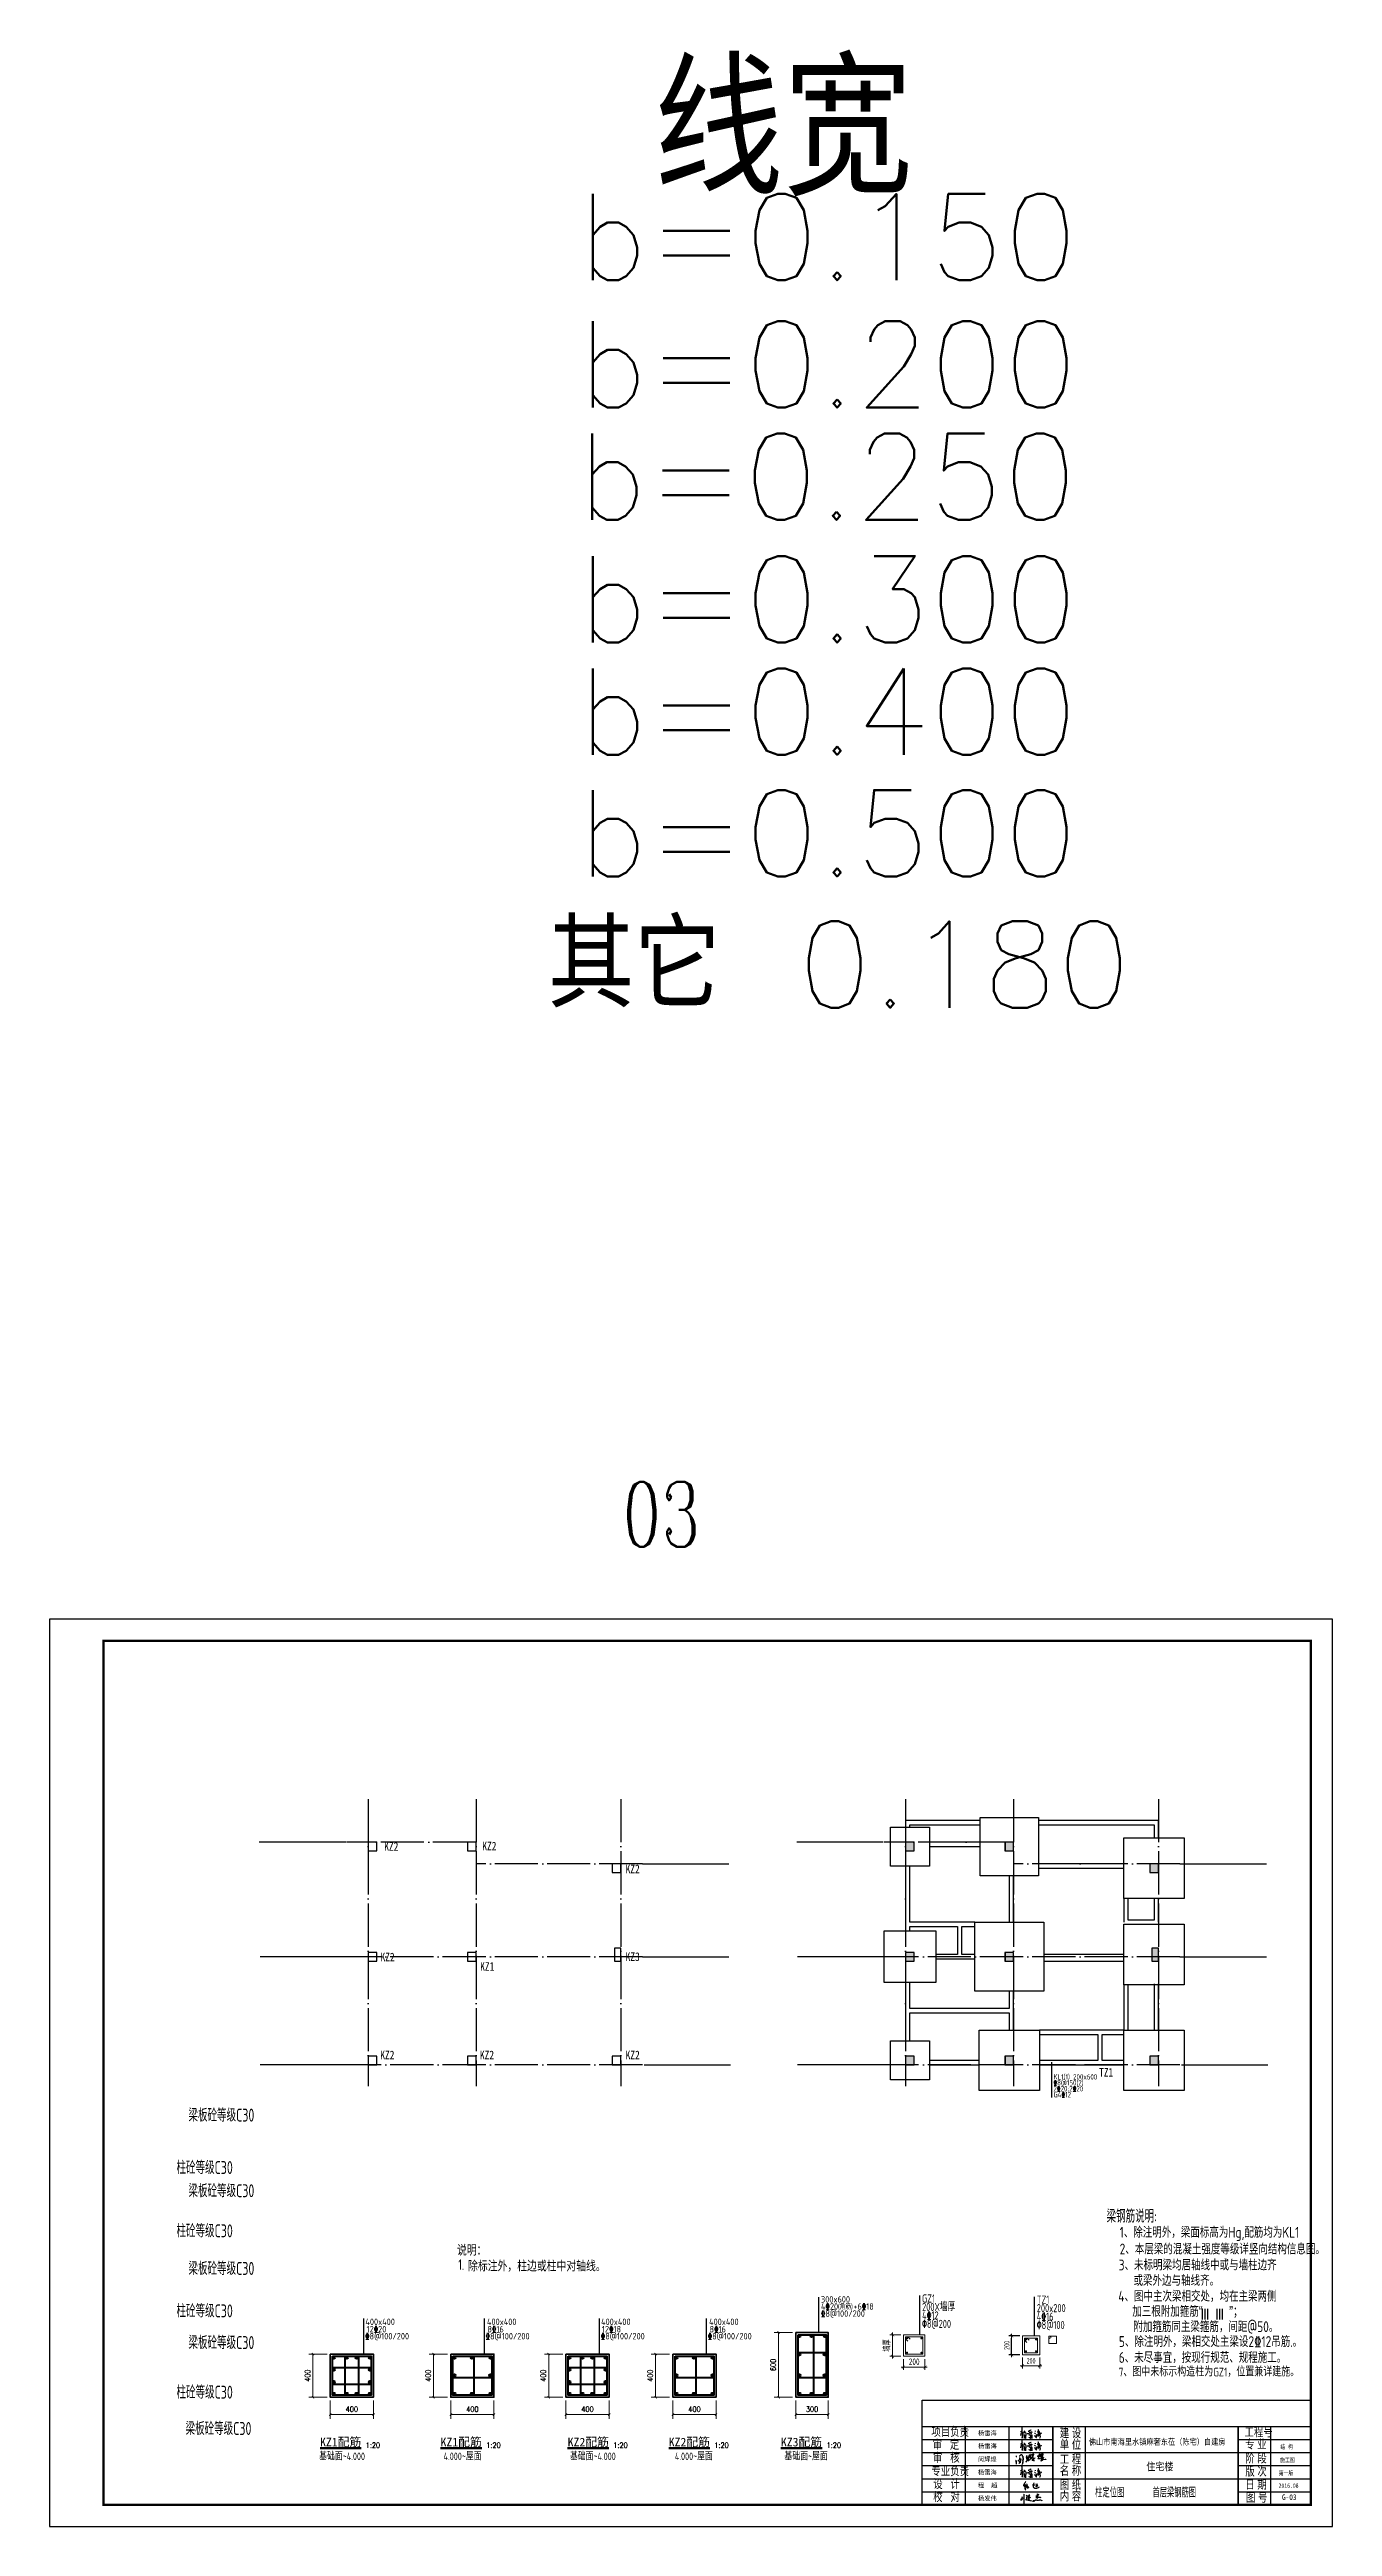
# Model space of a CAD drawing. Extents: x 365746627 to 729500028, y 528103248 to 1057099660.
# Drawn here: x 365865766 to 365925166, y 528103248 to 528217922 of the extents above; entities that cross this region are included whole.
import ezdxf
from ezdxf.enums import TextEntityAlignment as Align

# ---------------------------------------------------------------- set-up
doc = ezdxf.new("R2010")
doc.units = 0
doc.header["$LTSCALE"] = 1000
doc.header["$MEASUREMENT"] = 0
doc.linetypes.add('DOTE', pattern=[2.42, 2, -0.2, 0.02, -0.2])
for name, color, linetype in [('AXIS', 3, 'Continuous'), ('BEAM-梁', 2, 'Continuous'), ('C', 2, 'Continuous'), ('COLUMN', 6, 'Continuous'), ('DOTE', 1, 'DOTE'), ('GJ', 6, 'Continuous'), ('HIDE_BEAMDIMMASS', 2, 'Continuous'), ('PUB-HATCH', 8, 'Continuous'), ('PUB_HATCH', 8, 'Continuous'), ('PUB_TEXT', 7, 'Continuous'), ('PUB_TITLE', 4, 'Continuous'), ('S_BEAMDIMLOCAL', 3, 'Continuous'), ('TEXT', 7, 'Continuous'), ('出图文字', 40, 'Continuous'), ('图层3', 7, 'Continuous'), ('图签', 7, 'Continuous'), ('环宇图框', 4, 'Continuous')]:
    doc.layers.add(name, color=color, linetype=linetype)
for name, color, linetype, lineweight in [('OAP030__', 41, 'Continuous', 25), ('OAP0402T', 41, 'Continuous', 25), ('OAP0403T', 241, 'Continuous', 35), ('OAP0405T', 61, 'Continuous', 50), ('OAP280_M', 241, 'Continuous', 35), ('OAP291__', 60, 'Continuous', 40), ('PUB-TEXT', 7, 'Continuous', 25), ('REIN', 6, 'Continuous', 18), ('Z-柱大样外框', 7, 'ByLayer', 18), ('Z-详图标注', 3, 'Continuous', 18)]:
    doc.layers.add(name, color=color, linetype=linetype, lineweight=lineweight)
doc.styles.add('-宋体', font='', dxfattribs={"width": 0.8})
doc.styles.add('_COMPLEX', font='COMPLEX.shx', dxfattribs={"width": 0.75})
doc.styles.add('_HZTXT', font='1simplex.shx', dxfattribs={"width": 0.8, "bigfont": 'hztxt.shx'})
doc.styles.add('CR', font='tssdeng.shx', dxfattribs={"width": 0.7, "bigfont": 'tssdchn.shx'})
doc.styles.add('DGL_FS', font='tssdeng.shx', dxfattribs={"bigfont": 'tssdchn.shx'})
doc.styles.add('DGL_mm_T2.5', font='romans.shx', dxfattribs={"width": 0.8, "height": 250})
doc.styles.add('DGL_ROMANS', font='romans.shx', dxfattribs={"width": 0.8})
doc.styles.add('DGL_SIMSUN', font='', dxfattribs={"width": 0.8})
doc.styles.add('HZ', font='txt', dxfattribs={"width": 0.8, "bigfont": 'hztxt'})
doc.styles.add('RC TEXT', font='tssdeng.shx', dxfattribs={"width": 0.8})
doc.styles.add('TCCAD_Dimension', font='Tssdeng.shx', dxfattribs={"width": 0.7, "bigfont": 'hztxt.shx'})
doc.styles.add('TSSD_Label', font='Tssdeng.shx', dxfattribs={"width": 0.7, "bigfont": 'hztxt.shx'})
doc.styles.add('TSSD_REIN', font='tssdeng.shx', dxfattribs={"width": 0.8, "bigfont": 'hztxt.shx'})
doc.styles.add('图签-黑体', font='simhei.ttf', dxfattribs={"width": 0.9})
doc.styles.add('宋体', font='')
doc.styles.add('标注字体', font='', dxfattribs={"width": 0.8})
doc.styles.add('黑体', font='simhei.ttf')
doc.styles.get('-宋体').set_extended_font_data('SimSun')
doc.styles.get('DGL_SIMSUN').set_extended_font_data('SimSun')
doc.styles.get('宋体').set_extended_font_data('SimSun')
doc.styles.get('标注字体').set_extended_font_data('NSimSun')
doc.dimstyles.new('GL_mm_D2.5(100) Tick', dxfattribs={"dimscale": 100, "dimtxt": 2.5, "dimasz": 2, "dimexe": 2, "dimexo": 1.5, "dimgap": 1.25, "dimtad": 1, "dimdec": 0, "dimzin": 12, "dimdsep": 46, "dimtxsty": 'DGL_ROMANS', "dimblk": 'ARCHTICK', "dimcen": 2, "dimclrd": 83, "dimclre": 83, "dimclrt": 256, "dimadec": 0, "dimazin": 3, "dimtfac": 1, "dimtdec": 0, "dimtix": 1, "dimtmove": 1, "dimatfit": 0, "dimldrblk": 'ARCHTICK', "dimfxl": 0, "dimtolj": 1, "dimtzin": 0, "dimlwd": 13, "dimlwe": 13, "dimarcsym": 0})
doc.dimstyles.new('TCCAD_25_100', dxfattribs={"dimtxt": 250, "dimasz": 100, "dimexe": 125, "dimexo": 125, "dimgap": 100, "dimtad": 1, "dimdec": 0, "dimlfac": 0.25, "dimzin": 0, "dimdsep": 46, "dimtxsty": 'TCCAD_Dimension', "dimblk": '_TCDBK25_100', "dimcen": 0, "dimclrt": 7, "dimadec": 0, "dimazin": 0, "dimtfac": 1, "dimtdec": 0, "dimtix": 1, "dimtmove": 2, "dimatfit": 3, "dimfxl": 0, "dimtolj": 1, "dimtzin": 0, "dimarcsym": 0})

msp = doc.modelspace()

# ---------------------------------------------------------------- texts
at = {"style": '_COMPLEX', "width": 0.703125}
msp.add_text('03', height=3000, dxfattribs=at).set_placement((365892280.5, 528148607.7))
at = {"style": '宋体', "width": 0.6}
for s, p in [('柱定位图', (365914849.2, 528104849.3)), ('首层梁钢筋图', (365917841.4, 528104849.3))]:
    msp.add_text(s, height=400, dxfattribs=at).set_placement(p, align=Align.MIDDLE)
at = {"layer": 'C', "style": '-宋体', "width": 0.8}
for s, p in [('KZ2', (365881263.8, 528134530.7)), ('KZ2', (365885803.2, 528134547.9)), ('KZ2', (365892439.2, 528133491.9)), ('KZ2', (365881091.4, 528129413.7)), ('KZ3', (365892439.2, 528129427.1)), ('KZ1', (365885705.2, 528128972.5)), ('KZ2', (365881080.6, 528124878.5)), ('KZ2', (365885693.8, 528124878.5)), ('KZ2', (365892439.2, 528124878.5)), ('TZ1', (365914361.8, 528124074.4))]:
    msp.add_text(s, height=400, dxfattribs=at).set_placement(p)
at = {"layer": 'DOTE', "style": 'HZ'}
msp.add_text('b=0.150', height=4000, dxfattribs=at).set_placement((365890230.5, 528207240.5))
at = {"layer": 'HIDE_BEAMDIMMASS', "color": 2, "style": 'TSSD_REIN', "width": 0.8}
for s, p in [('KL1(1) 200x600', (365912247.7, 528123939.7)), ('%%1328@150(2)', (365912247.7, 528123664.7)), ('2%%13220;2%%13220', (365912247.7, 528123389.7)), ('G4%%13212', (365912247.7, 528123114.7))]:
    msp.add_text(s, height=250, dxfattribs=at).set_placement(p)
at = {"layer": 'OAP0402T', "style": 'RC TEXT', "width": 0.8}
for s, p in [('300x600', (365901482.7, 528113614.1)), ('4%%13220    +6%%13218', (365901482.7, 528113284.1)), ('%%1328@100/200', (365901482.7, 528112954.1))]:
    msp.add_text(s, height=300, dxfattribs=at).set_placement(p)
for s, p in [('12%%13220', (365880903.6, 528112381.6)), ('400x400', (365881073.2, 528112724.2)), ('8%%13216', (365886418, 528112381.6)), ('400x400', (365886702.4, 528112724.2)), ('12%%13218', (365891783.4, 528112381.6)), ('400x400', (365891985.2, 528112724.2)), ('8%%13216', (365896701.5, 528112381.6)), ('400x400', (365896985.9, 528112724.2)), ('%%1328@100/200', (365881395.8, 528112058)), ('%%1328@100/200', (365886975.5, 528112058)), ('%%1328@100/200', (365892307.7, 528112058)), ('%%1328@100/200', (365897259, 528112058))]:
    msp.add_text(s, height=300, dxfattribs=at).set_placement(p, align=Align.MIDDLE)
at = {"layer": 'OAP0402T', "lineweight": 25, "style": 'DGL_mm_T2.5', "width": 0.8}
for p in [(365880405.8, 528106882.2, -13), (365885985.5, 528106882.2, -13), (365891869.9, 528106882.2, -13), (365896547.9, 528106882.2, -13), (365901742.9, 528106882.2, -13)]:
    msp.add_text('1:20', height=250, dxfattribs=at).set_placement(p)
at = {"layer": 'OAP0403T', "style": 'DGL_FS', "width": 0.8}
for s, p in [('基础面~4.000', (365879310.5, 528106494)), ('4.000~屋面', (365884890.2, 528106494)), ('基础面~4.000', (365890921.5, 528106494)), ('4.000~屋面', (365895599.4, 528106494)), ('基础面~屋面', (365900794.4, 528106494))]:
    msp.add_text(s, height=350, dxfattribs=at).set_placement(p, align=Align.MIDDLE_CENTER)
at = {"layer": 'OAP0405T', "style": 'DGL_SIMSUN'}
for s, p in [('%%UKZ1配筋', (365878290.6, 528106954.8, -13)), ('%%uKZ1配筋', (365883870.3, 528106954.8, -13)), ('%%UKZ2配筋', (365889754.7, 528106954.8, -13)), ('%%UKZ2配筋', (365894432.7, 528106954.8, -13)), ('%%UKZ3配筋', (365899627.7, 528106954.8, -13))]:
    msp.add_text(s, height=400, dxfattribs=at).set_placement(p)
at = {"layer": 'PUB-TEXT', "style": 'CR', "width": 0.8}
for s, height, p in [('1、除注明外，梁面标高为Hg,配筋均为KL1', 500.063, (365915313.6, 528116619)), ('2、本层梁的混凝土强度等级详竖向结构信息图。', 500.063, (365915313.6, 528115841.8)), ('3、未标明梁均居轴线中或与墙柱边齐', 500.063, (365915270, 528115106)), ('或梁外边与轴线齐。', 500.06, (365915955.2, 528114386.8)), ('4、图中主次梁相交处，均在主梁两侧', 500.063, (365915249.3, 528113657.6)), ('(角筋)', 250.03, (365902268.3, 528113297)), ('加三根附加箍筋“     ”；', 500.063, (365915896.4, 528112954)), ('附加箍筋同主梁箍筋，间距@50。', 500.063, (365915947, 528112246.3)), ('6、未尽事宜，按现行规范、规程施工。', 500.063, (365915270.5, 528110821.4)), ('5、除注明外，梁相交处主梁设2%%13212吊筋.。', 500.063, (365915278.1, 528111559.6)), ('7、图中未标示构造柱为GZ1，位置兼详建施。', 400.05, (365915270.5, 528110197.6))]:
    msp.add_text(s, height=height, dxfattribs=at).set_placement(p)
at = {"layer": 'PUB_TEXT', "color": 7, "style": 'HZ'}
for s, height, p in [('线宽', 6000, (365893738.2, 528211226.4)), ('其它 0.180', 4000, (365888839.7, 528173563.3))]:
    msp.add_text(s, height=height, dxfattribs=at).set_placement(p)
at = {"layer": 'PUB_TEXT', "color": 2, "style": 'HZ'}
msp.add_text('b=0.200', height=4000, dxfattribs=at).set_placement((365890230.5, 528201345.4))
at = {"layer": 'PUB_TEXT', "color": 3, "style": 'HZ'}
msp.add_text('b=0.250', height=4000, dxfattribs=at).set_placement((365890199, 528196146.2))
at = {"layer": 'PUB_TEXT', "color": 4, "style": 'HZ'}
msp.add_text('b=0.300', height=4000, dxfattribs=at).set_placement((365890230.5, 528190469.3))
at = {"layer": 'PUB_TEXT', "color": 6, "style": 'HZ'}
msp.add_text('b=0.400', height=4000, dxfattribs=at).set_placement((365890230.5, 528185270))
at = {"layer": 'PUB_TEXT', "color": 5, "style": 'HZ'}
msp.add_text('b=0.500', height=4000, dxfattribs=at).set_placement((365890230.5, 528179637.5))
at = {"layer": 'TEXT', "color": 7, "width": 0.7}
for s, height, style, p in [('梁钢筋说明:', 600, 'TSSD_Label', (365914705.3, 528117314.4)), ('说明：', 500, 'TSSD_REIN', (365884629.8, 528115787.3)), ('除标注外，柱边或柱中对轴线。', 500, 'TSSD_REIN', (365885143.8, 528115055.3))]:
    msp.add_text(s, height=height, rotation=359.999998, dxfattribs=dict(at, style=style)).set_placement(p)
at = {"layer": 'TEXT', "color": 7, "style": 'TSSD_REIN', "width": 0.7}
msp.add_text('1.', height=500, rotation=359.999998, dxfattribs=at).set_placement((365884955.9, 528115119.1), align=Align.RIGHT)
at = {"layer": 'TEXT', "style": 'TSSD_REIN', "width": 0.7}
for s, p in [('TZ1', (365911475.7, 528113559.5)), ('200x200', (365911475.7, 528113168.9)), ('4%%13216', (365911475.7, 528112778.3)), ('%%1308@100', (365911475.7, 528112387.7))]:
    msp.add_text(s, height=375, dxfattribs=at).set_placement(p)
at = {"layer": 'Z-详图标注', "color": 7, "insert": (365911211.9, 528110916.5), "char_height": 250, "attachment_point": 5, "style": 'TCCAD_Dimension'}
msp.add_mtext('200', dxfattribs=at)
at = {"layer": '出图文字', "color": 7, "style": '标注字体', "width": 0.8}
msp.add_text('G-03', height=259.2, dxfattribs=at).set_placement((365922827.8, 528104475.5))

# ---------------------------------------------------------------- blocks, each defined once
blk = doc.blocks.new('xvxvg5256')
at = {"linetype": 'Continuous'}
for points in [[(0.606932, 1.226352), (0.601937, 1.208868), (0.596941, 1.206371), (0.574462, 1.166408), (0.559476, 1.148924), (0.551983, 1.131441), (0.539495, 1.12145), (0.536997, 1.106464)], [(0.976586, 1.161413), (0.976586, 1.136436), (0.964098, 1.116455), (0.964098, 1.106464), (0.951609, 1.076492), (0.951609, 1.061506)], [(0.559476, 1.073995), (0.541993, 1.071497), (0.5345, 1.066502), (0.519514, 1.066502), (0.509523, 1.061506), (0.499532, 1.049018), (0.499532, 1.029037), (0.517016, 1.014051), (0.519514, 1.00406)], [(0.536997, 1.106464), (0.529504, 1.106464)], [(0.536997, 1.106464), (0.556979, 1.091478), (0.559476, 1.073995)], [(0.569467, 0.974088), (0.554481, 0.97159), (0.536997, 0.959102)], [(0.559476, 1.073995), (0.596941, 1.071497), (0.606932, 1.061506), (0.606932, 1.04652), (0.594444, 1.009055)], [(0.571965, 0.996567), (0.566969, 1.006558), (0.566969, 1.041525), (0.561974, 1.051516), (0.559476, 1.073995)], [(0.586951, 0.864191), (0.574462, 0.866689), (0.561974, 0.896661)], [(0.571965, 0.996567), (0.569467, 0.974088)], [(0.569467, 0.974088), (0.581955, 0.91914), (0.586951, 0.864191)], [(0.594444, 1.009055), (0.586951, 0.999065), (0.571965, 0.996567)], [(0.586951, 0.864191), (0.591946, 0.836717), (0.599439, 0.829224), (0.604434, 0.814238)], [(0.594444, 1.009055), (0.611927, 1.009055), (0.626913, 1.014051)], [(0.689355, 0.951609), (0.684359, 0.956604), (0.679364, 0.994069), (0.664378, 0.994069), (0.639402, 0.984079), (0.636904, 0.974088), (0.649392, 0.946614), (0.671871, 0.921637)], [(0.679364, 1.116455), (0.674369, 1.106464), (0.664378, 1.101469), (0.65189, 1.081488), (0.654388, 1.044023), (0.66188, 1.03653), (0.674369, 1.034032), (0.679364, 1.021544), (0.679364, 0.996567)], [(0.671871, 0.921637), (0.664378, 0.911647), (0.659383, 0.911647)], [(0.671871, 0.921637), (0.689355, 0.924135)], [(0.679364, 0.996567), (0.701843, 0.996567), (0.709336, 0.976586), (0.701843, 0.966595), (0.699345, 0.954107), (0.689355, 0.951609)], [(0.689355, 0.924135), (0.689355, 0.951609)], [(0.689355, 0.924135), (0.704341, 0.921637), (0.744303, 0.934125), (0.749299, 0.939121), (0.749299, 0.951609)], [(0.949112, 1.051516), (0.91914, 1.051516)], [(0.949112, 1.051516), (0.946614, 1.009055), (0.956605, 0.964097), (0.981581, 0.934125), (1.026539, 0.911647), (1.07899, 0.909149), (1.118953, 0.916642), (1.138934, 0.926633), (1.151422, 0.926633), (1.193883, 0.941619), (1.233845, 0.9616), (1.231348, 0.97159), (1.223855, 0.974088), (1.223855, 0.979083)], [(0.951609, 1.061506), (0.949112, 1.051516)], [(0.951609, 1.061506), (0.966595, 1.061506), (0.971591, 1.066502), (1.024042, 1.068999), (1.029037, 1.064004)], [(1.069, 1.113957), (1.07899, 1.083985)], [(1.116455, 1.044023), (1.101469, 1.029037), (1.081488, 1.021544), (1.081488, 1.006558), (1.086483, 0.994069), (1.086483, 0.984079), (1.081488, 0.976586)], [(1.116455, 1.044023), (1.138934, 1.044023), (1.146427, 1.021544), (1.136436, 0.989074), (1.118953, 0.989074), (1.118953, 0.984079), (1.108962, 0.981581)], [(1.131441, 1.118953), (1.113957, 1.056511), (1.116455, 1.044023)]]:
    blk.add_lwpolyline(points, dxfattribs=at)
blk = doc.blocks.new('A$C07F9359A')
at = {"layer": '图签', "linetype": 'Continuous'}
for points in [[(0, 247), (0, 240), (7, 240), (10, 217)], [(37, 450), (3, 447)], [(7, 260), (7, 257)], [(10, 217), (10, 207), (17, 203)], [(17, 203), (17, 213)], [(17, 203), (20, 190)], [(23, 177), (17, 180), (20, 190)], [(20, 190), (30, 190), (30, 177)], [(30, 177), (23, 177)], [(23, 177), (23, 170)], [(23, 170), (33, 170)], [(33, 163), (27, 163), (23, 170)], [(33, 150), (27, 147), (27, 137), (37, 133)], [(33, 170), (30, 177)], [(37, 133), (37, 117), (30, 117), (30, 100), (37, 97)], [(33, 170), (33, 163)], [(33, 163), (33, 150)], [(37, 133), (33, 150)], [(40, 87), (33, 83), (33, 77)], [(33, 77), (40, 77)], [(33, 67), (33, 77)], [(40, 67), (33, 67)], [(33, 67), (37, 57)], [(37, 57), (33, 43), (40, 40), (37, 30), (43, 13)], [(43, 457), (37, 457), (37, 450)], [(37, 450), (43, 450), (43, 457)], [(37, 97), (40, 103)], [(37, 97), (40, 87)], [(37, 57), (43, 60), (40, 67)], [(40, 77), (40, 87)], [(40, 77), (40, 67)], [(57, 457), (63, 457), (63, 463), (43, 457)], [(293, 237), (303, 247), (313, 297), (280, 297), (263, 283), (253, 283), (227, 270), (220, 260), (207, 257), (157, 217), (140, 197), (120, 190)], [(247, 143), (213, 160), (200, 177), (190, 180), (183, 193), (177, 193), (173, 203)], [(177, 77), (177, 73)], [(243, 137), (200, 70), (187, 57), (180, 57)], [(217, 480), (217, 473), (207, 473), (207, 480)], [(217, 480), (213, 483)], [(227, 393), (220, 390), (227, 343), (213, 300)], [(403, 483), (397, 510), (360, 543), (307, 543), (270, 530), (217, 480)], [(287, 227), (270, 193), (270, 183), (263, 170), (253, 163), (253, 150), (247, 143)], [(247, 143), (263, 140), (270, 133), (307, 130)], [(293, 237), (287, 237), (287, 227)], [(287, 227), (293, 227), (293, 237)], [(410, 113), (410, 103), (403, 100), (397, 27), (380, 3), (357, 0)], [(403, 483), (410, 483), (410, 473)], [(410, 473), (403, 477), (403, 483)], [(410, 473), (420, 450), (420, 427)], [(417, 150), (410, 147), (410, 133)], [(410, 133), (420, 133)], [(410, 123), (410, 133)], [(417, 123), (410, 123)], [(410, 123), (410, 113)], [(410, 113), (417, 117), (417, 123)], [(423, 417), (417, 420), (420, 427)], [(423, 190), (417, 187), (417, 173)], [(417, 173), (427, 180), (423, 190)], [(417, 173), (417, 150)], [(420, 133), (417, 150)], [(420, 133), (417, 123)], [(420, 427), (423, 417)], [(423, 417), (427, 360)], [(430, 343), (423, 347), (427, 360)], [(427, 270), (423, 257)], [(423, 257), (433, 257), (433, 267), (427, 270)], [(423, 257), (423, 247)], [(423, 247), (423, 233)], [(423, 233), (423, 247)], [(423, 233), (430, 223), (423, 217), (423, 190)], [(427, 360), (433, 357), (430, 343)], [(430, 330), (427, 310)], [(427, 310), (433, 310)], [(427, 300), (427, 310)], [(433, 300), (427, 300)], [(427, 300), (427, 287)], [(427, 287), (433, 290), (433, 300)], [(427, 287), (427, 270)], [(430, 343), (430, 330)], [(433, 310), (430, 330)], [(433, 310), (433, 300)], [(620, 427), (610, 417), (616, 410)], [(620, 443), (613, 440), (620, 427)], [(616, 160), (620, 150), (613, 147)], [(613, 147), (616, 160)], [(613, 147), (616, 133)], [(616, 410), (620, 427)], [(616, 410), (616, 403), (633, 390), (656, 393), (666, 407), (676, 407), (680, 420)], [(703, 343), (693, 343), (656, 323), (616, 310)], [(680, 287), (676, 273), (670, 273), (670, 263), (650, 237), (643, 213), (630, 200), (626, 177), (620, 177), (616, 160)], [(660, 500), (650, 500), (630, 473), (620, 443)], [(620, 443), (623, 433)], [(686, 300), (680, 297), (680, 287)], [(680, 287), (686, 290), (686, 300)], [(690, 430), (686, 423)], [(703, 343), (700, 323), (690, 313), (686, 300)], [(716, 367), (703, 343)], [(706, 457), (706, 450)], [(853, 347), (856, 323), (836, 283), (823, 273), (803, 243), (790, 237), (756, 203), (743, 197), (716, 197), (706, 207), (706, 237), (723, 273), (723, 283), (733, 297), (740, 340), (726, 337), (716, 327), (716, 320)], [(710, 317), (710, 310)], [(716, 367), (736, 370), (746, 383), (760, 390), (783, 423), (783, 460)], [(746, 433), (743, 417), (736, 417), (726, 387), (716, 380), (716, 367)], [(753, 447), (743, 443), (746, 433)], [(746, 433), (753, 437), (753, 447)], [(756, 467), (753, 447)], [(763, 480), (756, 477), (756, 467)], [(756, 467), (763, 470), (763, 480)], [(796, 570), (793, 553), (776, 526), (776, 513), (766, 500), (763, 480)], [(853, 347), (836, 337), (823, 337)], [(826, 407), (830, 403)], [(836, 457), (830, 417)], [(843, 467), (836, 467), (836, 457)], [(836, 457), (843, 460), (843, 467)], [(856, 516), (843, 467)], [(856, 357), (853, 363)], [(856, 357), (853, 347)], [(856, 516), (860, 516), (863, 530), (856, 526), (856, 516)], [(926, 410), (913, 407), (896, 383), (890, 383), (863, 357), (856, 357)], [(866, 546), (863, 546), (860, 533), (870, 536), (866, 546)], [(866, 553), (866, 546)], [(890, 583), (880, 580)], [(906, 347), (906, 330), (926, 337), (953, 373), (960, 373), (963, 387)], [(913, 357), (906, 353), (906, 347)], [(906, 347), (913, 350), (913, 357)], [(1013, 500), (1036, 546), (1046, 556), (1050, 596), (1023, 600), (963, 566), (946, 546), (940, 546), (910, 510)], [(926, 410), (926, 390), (916, 377), (913, 357)], [(933, 423), (926, 410)], [(946, 247), (926, 237)], [(953, 503), (933, 423)], [(933, 423), (950, 427), (950, 437), (980, 463), (980, 470), (990, 473), (990, 480)], [(1016, 303), (1003, 300), (996, 290), (990, 290), (953, 260), (946, 247)], [(946, 247), (996, 237), (1026, 217), (1076, 200), (1076, 217), (1046, 253), (1023, 300), (1016, 303)], [(963, 530), (956, 523)], [(966, 390), (960, 390), (963, 387)], [(963, 387), (966, 390)], [(966, 390), (973, 393), (973, 400)], [(973, 400), (970, 403)], [(973, 400), (983, 410), (990, 410)], [(990, 410), (990, 417), (1000, 423)], [(1000, 423), (1000, 410), (993, 410), (1006, 330), (1016, 317)], [(1000, 423), (1003, 450), (996, 450)], [(1016, 317), (1033, 320), (1036, 327), (1080, 353), (1090, 353), (1090, 363)], [(1016, 317), (1016, 303)], [(1110, 370), (1100, 367)], [(1320, 370), (1313, 367), (1300, 340), (1296, 320), (1280, 303), (1273, 303)], [(1283, 483), (1276, 480), (1276, 470)], [(1276, 470), (1283, 470)], [(1280, 457), (1276, 470)], [(1283, 470), (1280, 457)], [(1280, 457), (1280, 440), (1290, 440), (1293, 447)], [(1283, 526), (1293, 520)], [(1283, 500), (1283, 483)], [(1283, 470), (1283, 483)], [(1320, 383), (1306, 393)], [(1363, 590), (1356, 560), (1360, 536), (1346, 457), (1320, 383)], [(1320, 383), (1320, 370)], [(1320, 370), (1353, 343), (1386, 333), (1413, 337), (1436, 353), (1436, 360)], [(1370, 603), (1363, 603), (1363, 590)], [(1363, 590), (1370, 593), (1370, 603)], [(1413, 513), (1403, 480), (1380, 447), (1366, 450), (1363, 463)], [(1370, 610), (1370, 603)], [(1410, 603), (1410, 600)], [(1416, 523), (1413, 513)], [(1413, 513), (1420, 516), (1416, 523)], [(1463, 427), (1453, 417), (1446, 430), (1436, 526), (1430, 536), (1416, 533), (1416, 523)], [(1423, 600), (1426, 590), (1420, 556)], [(1420, 556), (1436, 556), (1436, 550), (1423, 540), (1420, 556)], [(1486, 240), (1463, 217), (1453, 197), (1480, 203), (1549, 250), (1596, 273), (1706, 303), (1739, 297), (1739, 287), (1723, 277)], [(1496, 337), (1489, 337), (1470, 313), (1470, 307), (1506, 297)], [(1476, 590), (1476, 586)], [(1483, 423), (1476, 423)], [(1486, 506), (1480, 506)], [(1483, 423), (1489, 423), (1496, 437)], [(1486, 433), (1483, 423)], [(1546, 530), (1486, 506)], [(1486, 506), (1486, 496), (1506, 477), (1516, 473)], [(1489, 440), (1486, 433)], [(1493, 247), (1486, 240)], [(1486, 240), (1493, 240), (1493, 247)], [(1589, 673), (1559, 663), (1489, 596)], [(1516, 473), (1503, 453), (1493, 450), (1489, 440)], [(1496, 437), (1489, 440)], [(1526, 283), (1523, 273), (1509, 267), (1506, 257), (1493, 247)], [(1569, 530), (1586, 590), (1583, 606), (1563, 606), (1513, 576), (1496, 560)], [(1496, 437), (1509, 440), (1529, 460)], [(1503, 343), (1496, 343), (1496, 337)], [(1496, 337), (1506, 333)], [(1503, 343), (1506, 357)], [(1506, 333), (1503, 343)], [(1553, 463), (1549, 440), (1519, 390), (1519, 380), (1506, 377), (1506, 357)], [(1506, 357), (1539, 373), (1549, 383), (1559, 383), (1559, 390), (1586, 400), (1613, 400), (1613, 383), (1596, 367), (1593, 353), (1579, 337), (1563, 327), (1553, 307), (1536, 293), (1536, 283)], [(1506, 297), (1506, 333)], [(1526, 283), (1506, 297)], [(1516, 473), (1523, 490), (1543, 510), (1546, 530)], [(1529, 460), (1526, 467), (1519, 467)], [(1536, 283), (1526, 283)], [(1529, 460), (1553, 463)], [(1536, 283), (1553, 283)], [(1569, 530), (1546, 530)], [(1553, 463), (1559, 500)], [(1559, 500), (1556, 510), (1566, 510)], [(1566, 510), (1559, 500)], [(1566, 510), (1569, 530)]]:
    blk.add_lwpolyline(points, dxfattribs=at)
blk = doc.blocks.new('图签')
at = {"layer": '图签', "linetype": 'Continuous'}
for points in [[(6193998, 381543), (6194000, 381535), (6193985, 381508), (6193980, 381478), (6193960, 381420), (6193953, 381411), (6193953, 381401)], [(6193998, 380977), (6194000, 380969), (6193985, 380942), (6193980, 380912), (6193960, 380854), (6193953, 380844), (6193953, 380834)], [(6194028, 381615), (6194008, 381608), (6194000, 381600), (6194000, 381595), (6193995, 381595), (6193995, 381590), (6193990, 381590), (6193978, 381578), (6193963, 381573)], [(6194028, 381049), (6194008, 381042), (6194000, 381034), (6194000, 381029), (6193995, 381029), (6193995, 381024), (6193990, 381024), (6193978, 381012), (6193963, 381007)], [(6194005, 381800), (6194018, 381788), (6194028, 381718), (6194028, 381630)], [(6194005, 381234), (6194018, 381222), (6194028, 381152), (6194028, 381064)], [(6194028, 381630), (6194043, 381633), (6194055, 381645)], [(6194028, 381630), (6194028, 381615)], [(6194028, 381615), (6194035, 381538)], [(6194028, 381064), (6194043, 381067), (6194055, 381079)], [(6194028, 381064), (6194028, 381049)], [(6194028, 381049), (6194035, 380972)], [(6194035, 381538), (6194030, 381533), (6194035, 381408), (6194030, 381388), (6194030, 381326), (6194035, 381321)], [(6194035, 380972), (6194030, 380967), (6194035, 380842), (6194030, 380822), (6194030, 380760), (6194035, 380755)], [(6194035, 381321), (6194033, 381286)], [(6194035, 380755), (6194033, 380720)], [(6194035, 381538), (6194048, 381530), (6194048, 381520), (6194068, 381483)], [(6194035, 381321), (6194043, 381328), (6194043, 381336)], [(6194035, 380972), (6194048, 380964), (6194048, 380954), (6194068, 380917)], [(6194035, 380755), (6194043, 380762), (6194043, 380770)], [(6194113, 381540), (6194105, 381538)], [(6194113, 380974), (6194105, 380972)], [(6194125, 381413), (6194110, 381363)], [(6194125, 380847), (6194110, 380797)], [(6194118, 381618), (6194150, 381615), (6194150, 381598), (6194143, 381593), (6194120, 381558), (6194113, 381553), (6194113, 381540)], [(6194113, 381540), (6194128, 381543), (6194155, 381565), (6194170, 381568), (6194178, 381565), (6194193, 381545), (6194200, 381515), (6194193, 381273)], [(6194118, 381052), (6194150, 381049), (6194150, 381032), (6194143, 381027), (6194120, 380992), (6194113, 380987), (6194113, 380974)], [(6194113, 380974), (6194128, 380977), (6194155, 380999), (6194170, 381002), (6194178, 380999), (6194193, 380979), (6194200, 380949), (6194193, 380707)], [(6194145, 381346), (6194135, 381333), (6194128, 381303), (6194123, 381298), (6194120, 381276)], [(6194145, 380780), (6194135, 380767), (6194128, 380737), (6194123, 380732), (6194120, 380710)], [(6194125, 381413), (6194130, 381428), (6194133, 381478)], [(6194138, 381406), (6194125, 381413)], [(6194125, 380847), (6194130, 380862), (6194133, 380912)], [(6194138, 380839), (6194125, 380847)], [(6194150, 381413), (6194138, 381406)], [(6194138, 381406), (6194138, 381383), (6194148, 381376)], [(6194150, 380847), (6194138, 380839)], [(6194138, 380839), (6194138, 380817), (6194148, 380810)], [(6194145, 381346), (6194148, 381376)], [(6194193, 381273), (6194175, 381283), (6194170, 381306), (6194165, 381308), (6194150, 381346), (6194145, 381346)], [(6194145, 380780), (6194148, 380810)], [(6194193, 380707), (6194175, 380717), (6194170, 380740), (6194165, 380742), (6194150, 380780), (6194145, 380780)], [(6194148, 381376), (6194155, 381381), (6194155, 381396), (6194160, 381401), (6194160, 381408)], [(6194148, 380810), (6194155, 380815), (6194155, 380830), (6194160, 380834), (6194160, 380842)], [(6194160, 381408), (6194160, 381418), (6194150, 381413)], [(6194150, 381413), (6194153, 381408), (6194160, 381408)], [(6194160, 380842), (6194160, 380852), (6194150, 380847)], [(6194150, 380847), (6194153, 380842), (6194160, 380842)], [(6194193, 381273), (6194193, 381266)], [(6194395, 381540), (6194375, 381528), (6194325, 381485), (6194307, 381480), (6194272, 381483)], [(6194395, 380974), (6194375, 380962), (6194325, 380919), (6194307, 380914), (6194272, 380917)], [(6194322, 381593), (6194312, 381593)], [(6194322, 381027), (6194312, 381027)], [(6194450, 381650), (6194437, 381653), (6194395, 381640), (6194385, 381630), (6194357, 381620), (6194342, 381608), (6194325, 381600), (6194322, 381593)], [(6194322, 381593), (6194330, 381590)], [(6194450, 381084), (6194437, 381087), (6194395, 381074), (6194385, 381064), (6194357, 381054), (6194342, 381042), (6194325, 381034), (6194322, 381027)], [(6194322, 381027), (6194330, 381024)], [(6194342, 381463), (6194372, 381463)], [(6194342, 380897), (6194372, 380897)], [(6194400, 381443), (6194377, 381430), (6194350, 381425)], [(6194400, 380877), (6194377, 380864), (6194350, 380859)], [(6194400, 381316), (6194392, 381311), (6194387, 381298), (6194372, 381296), (6194362, 381303), (6194355, 381321)], [(6194400, 380750), (6194392, 380745), (6194387, 380732), (6194372, 380730), (6194362, 380737), (6194355, 380755)], [(6194382, 381580), (6194387, 381555), (6194395, 381548)], [(6194382, 381014), (6194387, 380989), (6194395, 380982)], [(6194395, 381548), (6194417, 381555), (6194425, 381565), (6194440, 381568), (6194455, 381578), (6194480, 381575), (6194482, 381558), (6194462, 381528), (6194457, 381528), (6194442, 381515), (6194412, 381520), (6194395, 381540)], [(6194395, 381540), (6194395, 381548)], [(6194395, 380982), (6194417, 380989), (6194425, 380999), (6194440, 381002), (6194455, 381012), (6194480, 381009), (6194482, 380992), (6194462, 380962), (6194457, 380962), (6194442, 380949), (6194412, 380954), (6194395, 380974)], [(6194395, 380974), (6194395, 380982)], [(6194440, 381411), (6194440, 381403), (6194420, 381373), (6194400, 381316)], [(6194400, 381316), (6194402, 381311), (6194417, 381311), (6194420, 381316), (6194442, 381321)], [(6194440, 380844), (6194440, 380837), (6194420, 380807), (6194400, 380750)], [(6194400, 380750), (6194402, 380745), (6194417, 380745), (6194420, 380750), (6194442, 380755)], [(6194440, 381411), (6194427, 381413), (6194417, 381420), (6194407, 381420)], [(6194440, 380844), (6194427, 380847), (6194417, 380854), (6194407, 380854)], [(6194440, 381296), (6194425, 381276), (6194412, 381268)], [(6194440, 380730), (6194425, 380710), (6194412, 380702)], [(6194490, 381313), (6194502, 381361), (6194500, 381376), (6194505, 381408), (6194495, 381423), (6194465, 381428), (6194455, 381423), (6194445, 381411), (6194440, 381411)], [(6194447, 381336), (6194440, 381363)], [(6194442, 381321), (6194440, 381296)], [(6194440, 381296), (6194455, 381298), (6194480, 381313), (6194490, 381311), (6194482, 381263)], [(6194490, 380747), (6194502, 380795), (6194500, 380810), (6194505, 380842), (6194495, 380857), (6194465, 380862), (6194455, 380857), (6194445, 380844), (6194440, 380844)], [(6194447, 380770), (6194440, 380797)], [(6194442, 380755), (6194440, 380730)], [(6194440, 380730), (6194455, 380732), (6194480, 380747), (6194490, 380745), (6194482, 380697)], [(6194442, 381321), (6194447, 381336)], [(6194442, 380755), (6194447, 380770)], [(6194460, 381498), (6194452, 381498), (6194452, 381485), (6194447, 381480)], [(6194447, 381336), (6194460, 381338), (6194472, 381348)], [(6194460, 380932), (6194452, 380932), (6194452, 380919), (6194447, 380914)], [(6194447, 380770), (6194460, 380772), (6194472, 380782)], [(6194600, 381413), (6194610, 381408), (6194612, 381401), (6194620, 381396), (6194620, 381383), (6194632, 381361), (6194677, 381311), (6194695, 381308), (6194702, 381316), (6194707, 381401), (6194705, 381413)], [(6194600, 380847), (6194610, 380842), (6194612, 380834), (6194620, 380830), (6194620, 380817), (6194632, 380795), (6194677, 380745), (6194695, 380742), (6194702, 380750), (6194707, 380834), (6194705, 380847)], [(6194610, 381520), (6194627, 381515), (6194645, 381498), (6194647, 381485)], [(6194610, 380954), (6194627, 380949), (6194645, 380932), (6194647, 380919)], [(6194632, 381618), (6194642, 381613), (6194642, 381588)], [(6194632, 381052), (6194642, 381047), (6194642, 381022)], [(6194705, 381418), (6194697, 381415)], [(6194705, 380852), (6194697, 380849)], [(6194705, 381418), (6194710, 381465)], [(6194760, 381428), (6194705, 381418)], [(6194705, 380852), (6194710, 380899)], [(6194760, 380862), (6194705, 380852)], [(6194757, 381560), (6194750, 381553)], [(6194757, 380994), (6194750, 380987)], [(6194760, 381428), (6194755, 381381), (6194760, 381376), (6194772, 381378), (6194780, 381388), (6194800, 381403), (6194802, 381411), (6194807, 381411), (6194812, 381428), (6194827, 381430), (6194842, 381448)], [(6194760, 380862), (6194755, 380815), (6194760, 380810), (6194772, 380812), (6194780, 380822), (6194800, 380837), (6194802, 380844), (6194807, 380844), (6194812, 380862), (6194827, 380864), (6194842, 380882)], [(6194757, 381560), (6194757, 381575), (6194770, 381593), (6194775, 381615), (6194785, 381630), (6194785, 381638), (6194792, 381648), (6194792, 381663), (6194785, 381673), (6194775, 381670), (6194772, 381660)], [(6194757, 381560), (6194780, 381565), (6194800, 381585), (6194807, 381585), (6194825, 381603), (6194844, 381608)], [(6194757, 380994), (6194757, 381009), (6194770, 381027), (6194775, 381049), (6194785, 381064), (6194785, 381072), (6194792, 381082), (6194792, 381097), (6194785, 381107), (6194775, 381104), (6194772, 381094)], [(6194757, 380994), (6194780, 380999), (6194800, 381019), (6194807, 381019), (6194825, 381037), (6194844, 381042)], [(6194765, 381433), (6194760, 381428)], [(6194765, 380867), (6194760, 380862)], [(6194859, 381473), (6194859, 381553), (6194857, 381560), (6194852, 381560), (6194830, 381540), (6194787, 381515), (6194782, 381505), (6194772, 381500), (6194770, 381470), (6194765, 381460), (6194765, 381433)], [(6194830, 381460), (6194822, 381453), (6194802, 381448), (6194800, 381443), (6194775, 381433), (6194765, 381433)], [(6194859, 380907), (6194859, 380987), (6194857, 380994), (6194852, 380994), (6194830, 380974), (6194787, 380949), (6194782, 380939), (6194772, 380934), (6194770, 380904), (6194765, 380894), (6194765, 380867)], [(6194830, 380894), (6194822, 380887), (6194802, 380882), (6194800, 380877), (6194775, 380867), (6194765, 380867)], [(6194772, 381660), (6194767, 381660)], [(6194772, 381094), (6194767, 381094)], [(6194772, 381660), (6194775, 381650)], [(6194772, 381094), (6194775, 381084)], [(6194830, 381460), (6194827, 381470), (6194810, 381478), (6194800, 381478), (6194790, 381485)], [(6194830, 380894), (6194827, 380904), (6194810, 380912), (6194800, 380912), (6194790, 380919)], [(6194834, 381458), (6194830, 381460)], [(6194834, 380892), (6194830, 380894)], [(6194842, 381450), (6194839, 381458), (6194834, 381458)], [(6194834, 381458), (6194834, 381453), (6194842, 381448)], [(6194857, 381448), (6194857, 381423), (6194862, 381411), (6194864, 381361), (6194859, 381293), (6194857, 381288), (6194847, 381288), (6194839, 381296), (6194834, 381296)], [(6194842, 380884), (6194839, 380892), (6194834, 380892)], [(6194834, 380892), (6194834, 380887), (6194842, 380882)], [(6194857, 380882), (6194857, 380857), (6194862, 380844), (6194864, 380795), (6194859, 380727), (6194857, 380722), (6194847, 380722), (6194839, 380730), (6194834, 380730)], [(6194857, 381468), (6194837, 381463)], [(6194857, 380902), (6194837, 380897)], [(6194842, 381448), (6194842, 381450)], [(6194842, 381450), (6194857, 381448)], [(6194842, 380882), (6194842, 380884)], [(6194842, 380884), (6194857, 380882)], [(6194857, 381448), (6194857, 381468)], [(6194857, 380882), (6194857, 380902)], [(6194859, 381473), (6194867, 381473), (6194874, 381483), (6194887, 381488), (6194912, 381510), (6194924, 381515), (6194924, 381520), (6194934, 381530)], [(6194859, 380907), (6194867, 380907), (6194874, 380917), (6194887, 380922), (6194912, 380944), (6194924, 380949), (6194924, 380954), (6194934, 380964)], [(6193998, 379732), (6194000, 379725), (6193985, 379697), (6193980, 379667), (6193960, 379610), (6193953, 379600), (6193953, 379590)], [(6194028, 379805), (6194008, 379797), (6194000, 379790), (6194000, 379785), (6193995, 379785), (6193995, 379780), (6193990, 379780), (6193978, 379767), (6193963, 379762)], [(6194005, 379990), (6194018, 379977), (6194028, 379907), (6194028, 379820)], [(6194028, 379820), (6194043, 379822), (6194055, 379835)], [(6194028, 379820), (6194028, 379805)], [(6194028, 379805), (6194035, 379727)], [(6194035, 379727), (6194030, 379722), (6194035, 379597), (6194030, 379577), (6194030, 379515), (6194035, 379510)], [(6194035, 379727), (6194048, 379720), (6194048, 379710), (6194068, 379672)], [(6194113, 379730), (6194105, 379727)], [(6194125, 379602), (6194110, 379553)], [(6194118, 379807), (6194150, 379805), (6194150, 379787), (6194143, 379782), (6194120, 379747), (6194113, 379742), (6194113, 379730)], [(6194113, 379730), (6194128, 379732), (6194155, 379755), (6194170, 379757), (6194178, 379755), (6194193, 379735), (6194200, 379705), (6194193, 379463)], [(6194125, 379602), (6194130, 379617), (6194133, 379667)], [(6194138, 379595), (6194125, 379602)], [(6194150, 379602), (6194138, 379595)], [(6194138, 379595), (6194138, 379572), (6194148, 379565)], [(6194148, 379565), (6194155, 379570), (6194155, 379585), (6194160, 379590), (6194160, 379597)], [(6194160, 379597), (6194160, 379607), (6194150, 379602)], [(6194150, 379602), (6194153, 379597), (6194160, 379597)], [(6194193, 380707), (6194193, 380700)], [(6194395, 379730), (6194375, 379717), (6194325, 379675), (6194307, 379670), (6194272, 379672)], [(6194322, 379782), (6194312, 379782)], [(6194450, 379840), (6194437, 379842), (6194395, 379830), (6194385, 379820), (6194357, 379810), (6194342, 379797), (6194325, 379790), (6194322, 379782)], [(6194322, 379782), (6194330, 379780)], [(6194342, 379652), (6194372, 379652)], [(6194400, 379632), (6194377, 379620), (6194350, 379615)], [(6194382, 379770), (6194387, 379745), (6194395, 379737)], [(6194395, 379737), (6194417, 379745), (6194425, 379755), (6194440, 379757), (6194455, 379767), (6194480, 379765), (6194482, 379747), (6194462, 379717), (6194457, 379717), (6194442, 379705), (6194412, 379710), (6194395, 379730)], [(6194395, 379730), (6194395, 379737)], [(6194440, 379600), (6194440, 379592), (6194420, 379562), (6194400, 379505)], [(6194440, 379600), (6194427, 379602), (6194417, 379610), (6194407, 379610)], [(6194490, 379503), (6194502, 379550), (6194500, 379565), (6194505, 379597), (6194495, 379612), (6194465, 379617), (6194455, 379612), (6194445, 379600), (6194440, 379600)], [(6194460, 379687), (6194452, 379687), (6194452, 379675), (6194447, 379670)], [(6194600, 379602), (6194610, 379597), (6194612, 379590), (6194620, 379585), (6194620, 379572), (6194632, 379550), (6194677, 379500), (6194695, 379498), (6194702, 379505), (6194707, 379590), (6194705, 379602)], [(6194610, 379710), (6194627, 379705), (6194645, 379687), (6194647, 379675)], [(6194632, 379807), (6194642, 379802), (6194642, 379777)], [(6194705, 379607), (6194697, 379605)], [(6194705, 379607), (6194710, 379655)], [(6194760, 379617), (6194705, 379607)], [(6194757, 379750), (6194750, 379742)], [(6194760, 379617), (6194755, 379570), (6194760, 379565), (6194772, 379567), (6194780, 379577), (6194800, 379592), (6194802, 379600), (6194807, 379600), (6194812, 379617), (6194827, 379620), (6194842, 379637)], [(6194757, 379750), (6194757, 379765), (6194770, 379782), (6194775, 379805), (6194785, 379820), (6194785, 379827), (6194792, 379837), (6194792, 379852), (6194785, 379862), (6194775, 379860), (6194772, 379850)], [(6194757, 379750), (6194780, 379755), (6194800, 379775), (6194807, 379775), (6194825, 379792), (6194844, 379797)], [(6194765, 379622), (6194760, 379617)], [(6194859, 379662), (6194859, 379742), (6194857, 379750), (6194852, 379750), (6194830, 379730), (6194787, 379705), (6194782, 379695), (6194772, 379690), (6194770, 379660), (6194765, 379650), (6194765, 379622)], [(6194830, 379650), (6194822, 379642), (6194802, 379637), (6194800, 379632), (6194775, 379622), (6194765, 379622)], [(6194772, 379850), (6194767, 379850)], [(6194772, 379850), (6194775, 379840)], [(6194830, 379650), (6194827, 379660), (6194810, 379667), (6194800, 379667), (6194790, 379675)], [(6194834, 379647), (6194830, 379650)], [(6194842, 379640), (6194839, 379647), (6194834, 379647)], [(6194834, 379647), (6194834, 379642), (6194842, 379637)], [(6194857, 379637), (6194857, 379612), (6194862, 379600), (6194864, 379550), (6194859, 379483), (6194857, 379478), (6194847, 379478), (6194839, 379485), (6194834, 379485)], [(6194857, 379657), (6194837, 379652)], [(6194842, 379637), (6194842, 379640)], [(6194842, 379640), (6194857, 379637)], [(6194857, 379637), (6194857, 379657)], [(6194859, 379662), (6194867, 379662), (6194874, 379672), (6194887, 379677), (6194912, 379700), (6194924, 379705), (6194924, 379710), (6194934, 379720)], [(6193999, 378445), (6193999, 378455), (6193979, 378460), (6193969, 378445), (6193974, 378420), (6193989, 378420), (6193999, 378445)], [(6193999, 378525), (6194049, 378525)], [(6194014, 378445), (6193999, 378445)], [(6194049, 378525), (6194039, 378490), (6194014, 378460), (6194014, 378445)], [(6194014, 378445), (6194039, 378430), (6194049, 378450)], [(6194024, 378580), (6194029, 378555)], [(6194035, 379510), (6194033, 379475)], [(6194035, 379510), (6194043, 379518), (6194043, 379525)], [(6194049, 378525), (6194059, 378525)], [(6194089, 378520), (6194084, 378485)], [(6194134, 378250), (6194129, 378690), (6194109, 378680), (6194109, 378670)], [(6194145, 379535), (6194135, 379523), (6194128, 379493), (6194123, 379488), (6194120, 379465)], [(6194145, 379535), (6194148, 379565)], [(6194193, 379463), (6194175, 379473), (6194170, 379495), (6194165, 379498), (6194150, 379535), (6194145, 379535)], [(6194239, 378425), (6194189, 378435)], [(6194193, 379463), (6194193, 379455)], [(6194219, 378640), (6194239, 378630), (6194244, 378600)], [(6194244, 378575), (6194239, 378495), (6194249, 378480), (6194239, 378425)], [(6194239, 378425), (6194314, 378410), (6194369, 378410), (6194389, 378400), (6194419, 378400), (6194564, 378370), (6194589, 378370), (6194589, 378385)], [(6194324, 378605), (6194284, 378600)], [(6194324, 378605), (6194299, 378560), (6194309, 378540), (6194359, 378540)], [(6194354, 378500), (6194334, 378500), (6194314, 378485), (6194334, 378450), (6194354, 378445), (6194354, 378500)], [(6194344, 378625), (6194324, 378605)], [(6194354, 378640), (6194344, 378635), (6194344, 378625)], [(6194344, 378625), (6194359, 378630)], [(6194379, 378675), (6194359, 378660), (6194354, 378640)], [(6194359, 378515), (6194354, 378500)], [(6194400, 379505), (6194392, 379500), (6194387, 379488), (6194372, 379485), (6194362, 379493), (6194355, 379510)], [(6194359, 378630), (6194379, 378635), (6194389, 378650)], [(6194359, 378540), (6194359, 378555), (6194374, 378560)], [(6194374, 378560), (6194384, 378550), (6194414, 378540), (6194409, 378525), (6194359, 378515)], [(6194359, 378515), (6194359, 378540)], [(6194374, 378560), (6194374, 378580)], [(6194400, 379505), (6194402, 379500), (6194417, 379500), (6194420, 379505), (6194442, 379510)], [(6194440, 379485), (6194425, 379465), (6194412, 379458)], [(6194447, 379525), (6194440, 379553)], [(6194442, 379510), (6194440, 379485)], [(6194440, 379485), (6194455, 379488), (6194480, 379503), (6194490, 379500), (6194482, 379453)], [(6194442, 379510), (6194447, 379525)], [(6194447, 379525), (6194460, 379528), (6194472, 379538)], [(6194589, 378385), (6194599, 378385), (6194649, 378430), (6194699, 378425), (6194709, 378410), (6194789, 378415), (6194809, 378405), (6194844, 378425), (6194879, 378425), (6194954, 378400), (6194954, 378380)], [(6194754, 378620), (6194729, 378620), (6194699, 378605), (6194669, 378605)], [(6194694, 378545), (6194679, 378545), (6194669, 378540), (6194669, 378530), (6194689, 378530), (6194694, 378545)], [(6194714, 378540), (6194694, 378545)], [(6194754, 378560), (6194719, 378550), (6194714, 378540)], [(6194714, 378540), (6194734, 378510), (6194749, 378510), (6194749, 378550)], [(6194754, 378635), (6194754, 378705), (6194799, 378670), (6194799, 378655), (6194774, 378635), (6194759, 378635), (6194754, 378620)], [(6194754, 378620), (6194754, 378560)], [(6194754, 378560), (6194884, 378555), (6194879, 378535), (6194849, 378525)], [(6194589, 378385), (6194579, 378395), (6194584, 378410)]]:
    blk.add_lwpolyline(points, dxfattribs=at)
at = {"layer": '环宇图框'}
for p, q in [((6189400, 378211), (6189400, 383040)), ((6189400, 383040), (6207403, 383040)), ((6189400, 378197), (6189400, 383040)), ((6189400, 383040), (6207403, 383040)), ((6189400, 378197), (6189400, 383040)), ((6207403, 383040), (6207403, 378197)), ((6189400, 381829), (6207403, 381829)), ((6189400, 381224), (6195454, 381224)), ((6191418, 378211), (6191418, 381829)), ((6193436, 378211), (6193436, 381829)), ((6195454, 381829), (6195454, 378211)), ((6195454, 378197), (6195454, 381829)), ((6196967, 378211), (6196967, 381829)), ((6204030, 381829), (6204030, 378211)), ((6204030, 378211), (6204030, 381829)), ((6204030, 381224), (6207403, 381224)), ((6205544, 378211), (6205544, 381829)), ((6189400, 380618), (6207403, 380618)), ((6189400, 380013), (6195454, 380013)), ((6204030, 380013), (6207403, 380013)), ((6189400, 379408), (6207403, 379408)), ((6189400, 378802), (6195454, 378802)), ((6204030, 378802), (6207403, 378802)), ((6207403, 378197), (6189400, 378197)), ((6204030, 378197), (6207403, 378197))]:
    blk.add_line(p, q, dxfattribs=at)
at = {"layer": '图签', "xscale": 0.8, "yscale": 0.8, "zscale": 0.8}
blk.add_blockref('A$C07F9359A', (6193736, 380071), dxfattribs=at)
at = {"layer": '图签', "linetype": 'Continuous', "xscale": 1000, "yscale": 1000, "zscale": 1000}
blk.add_blockref('xvxvg5256', (6193594, 378059), dxfattribs=at)
at = {"layer": '图签', "style": '宋体'}
for s, p in [('杨雷海', (6191992, 381420)), ('杨雷海', (6191992, 380814)), ('杨雷海', (6191992, 379604)), ('闵辉煌', (6191992, 380209)), ('程  超', (6191992, 378998)), ('杨发伟', (6191992, 378393))]:
    blk.add_text(s, height=206.7, dxfattribs=at).set_placement(p)
at = {"layer": '环宇图框'}
for s, height, style, width, p in [('项目负责', 403.6, '_HZTXT', 0.8, (6189834, 381347)), ('审   定', 403.6, '_HZTXT', 0.8, (6189892, 380750)), ('建 设', 403.6, '_HZTXT', 0.8, (6195778, 381285)), ('单 位', 403.6, '_HZTXT', 0.8, (6195778, 380756)), ('佛山市南海里水镇麻奢东莅（陈宅）自建房', 280, '黑体', 0.85, (6197123, 380975)), ('工程号', 403.6, '_HZTXT', 0.8, (6204332, 381328)), ('专 业', 403.6, '_HZTXT', 0.8, (6204364, 380768)), ('结 构', 201.8, '图签-黑体', 0.8, (6205989, 380785)), ('专业负责', 403.6, '_HZTXT', 0.8, (6189834, 379531)), ('审   核', 403.6, '_HZTXT', 0.8, (6189910, 380145)), ('名 称', 403.6, '_HZTXT', 0.8, (6195778, 379546)), ('工 程', 403.6, '_HZTXT', 0.8, (6195778, 380075)), ('住宅楼', 353.1, '黑体', 0.85, (6199782, 379794)), ('版 次', 403.6, '_HZTXT', 0.8, (6204369, 379512)), ('阶 段', 403.6, '_HZTXT', 0.8, (6204369, 380117)), ('第一版', 201.8, '图签-黑体', 0.8, (6205911, 379566)), ('施工图', 201.8, '图签-黑体', 0.8, (6205977, 380170)), ('校   对', 403.6, '_HZTXT', 0.8, (6189919, 378329)), ('设   计', 403.6, '_HZTXT', 0.8, (6189919, 378934)), ('图 纸', 403.6, '_HZTXT', 0.8, (6195778, 378891)), ('内 容', 403.6, '_HZTXT', 0.8, (6195778, 378362)), ('日 期', 403.6, '_HZTXT', 0.8, (6204369, 378906)), ('图 号', 403.6, '_HZTXT', 0.8, (6204398, 378301)), ('2016.08', 201.8, '图签-黑体', 0.8, (6205911, 378988))]:
    blk.add_text(s, height=height, dxfattribs=dict(at, style=style, width=width)).set_placement(p)
blk = doc.blocks.new('a12ghd23h')
at = {"layer": 'AXIS'}
for p, q in [((365887754, 528189569), (365883754, 528189569)), ((365901497, 528188569), (365905497, 528188569)), ((365887797, 528184269), (365883797, 528184269)), ((365901497, 528184269), (365905497, 528184269)), ((365887797, 528179269), (365883797, 528179269)), ((365901568, 528179269), (365905568, 528179269))]:
    blk.add_line(p, q, dxfattribs=at)
at = {"layer": 'DOTE'}
for p, q in [((365888797, 528191569), (365888797, 528178269)), ((365893797, 528191569), (365893797, 528178269)), ((365900497, 528191569), (365900497, 528178269)), ((365893797, 528189569), (365887797, 528189569)), ((365901497, 528188569), (365893797, 528188569)), ((365901497, 528184269), (365887797, 528184269)), ((365901497, 528179269), (365887797, 528179269))]:
    blk.add_line(p, q, dxfattribs=at)
blk = doc.blocks.new('112')
at = {"layer": 'TEXT', "color": 7, "style": 'TSSD_Label', "width": 0.7}
for s, p in [('梁板砼等级C30', (365854322, 528273520)), ('柱砼等级C30', (365853767, 528271093)), ('梁板砼等级C30', (365854322, 528270020)), ('柱砼等级C30', (365853767, 528268164)), ('梁板砼等级C30', (365854322, 528266421)), ('柱砼等级C30', (365853767, 528264458)), ('梁板砼等级C30', (365854322, 528262990)), ('柱砼等级C30', (365853767, 528260693)), ('梁板砼等级C30', (365854188, 528259011))]:
    blk.add_text(s, height=600, rotation=360, dxfattribs=at).set_placement(p)
blk = doc.blocks.new('12SA123G')
at = {"layer": 'COLUMN'}
for p, q in [((365920183, 528143957), (365919783, 528143957)), ((365919783, 528143957), (365919783, 528143557)), ((365919783, 528143557), (365920183, 528143557)), ((365920183, 528143557), (365920183, 528143957)), ((365924783, 528143957), (365924383, 528143957)), ((365924383, 528143957), (365924383, 528143557)), ((365924383, 528143557), (365924783, 528143557)), ((365924783, 528143557), (365924783, 528143957)), ((365931483, 528142957), (365931083, 528142957)), ((365931083, 528142957), (365931083, 528142557)), ((365931083, 528142557), (365931483, 528142557)), ((365931483, 528142557), (365931483, 528142957)), ((365920183, 528138857), (365919783, 528138857)), ((365919783, 528138857), (365919783, 528138457)), ((365920183, 528138457), (365920183, 528138857)), ((365924783, 528138857), (365924383, 528138857)), ((365924383, 528138857), (365924383, 528138457)), ((365924783, 528138457), (365924783, 528138857)), ((365931483, 528139057), (365931183, 528139057)), ((365931183, 528139057), (365931183, 528138457)), ((365931483, 528138457), (365931483, 528139057)), ((365919783, 528138457), (365920183, 528138457)), ((365924383, 528138457), (365924783, 528138457)), ((365931183, 528138457), (365931483, 528138457)), ((365920183, 528134057), (365919783, 528134057)), ((365919783, 528134057), (365919783, 528133657)), ((365919783, 528133657), (365920183, 528133657)), ((365920183, 528133657), (365920183, 528134057)), ((365924783, 528134057), (365924383, 528134057)), ((365924383, 528134057), (365924383, 528133657)), ((365924383, 528133657), (365924783, 528133657)), ((365924783, 528133657), (365924783, 528134057)), ((365931483, 528134057), (365931083, 528134057)), ((365931083, 528134057), (365931083, 528133657)), ((365931083, 528133657), (365931483, 528133657)), ((365931483, 528133657), (365931483, 528134057))]:
    blk.add_line(p, q, dxfattribs=at)
blk = doc.blocks.new('_ArchTick')
at = {"color": 0, "linetype": 'ByBlock', "const_width": 0.4}
blk.add_lwpolyline([(-0.5, -0.5), (0.5, 0.5)], dxfattribs=at)
blk = doc.blocks.new('*D14')
at = {"layer": 'Defpoints', "color": 0, "transparency": 16777216}
for p in [(365878764, 528109227), (365880764, 528109227), (365878764, 528108427)]:
    blk.add_point(p, dxfattribs=at)
at = {"layer": 'OAP030__', "color": 83, "lineweight": 13, "transparency": 16777216}
for p, q in [((365878764, 528109077), (365878764, 528108227)), ((365880764, 528109077), (365880764, 528108227)), ((365880764, 528108427), (365878764, 528108427))]:
    blk.add_line(p, q, dxfattribs=at)
at = {"layer": 'OAP030__', "color": 83, "lineweight": 13, "transparency": 16777216, "xscale": 100, "yscale": 100, "zscale": 100, "rotation": 180}
blk.add_blockref('_ArchTick', (365878764, 528108427), dxfattribs=at)
at = {"layer": 'OAP030__', "color": 83, "lineweight": 13, "transparency": 16777216, "xscale": 100, "yscale": 100, "zscale": 100}
blk.add_blockref('_ArchTick', (365880764, 528108427), dxfattribs=at)
at = {"layer": 'OAP030__', "transparency": 16777216, "insert": (365879764, 528108677), "char_height": 250, "attachment_point": 5, "style": 'DGL_ROMANS'}
blk.add_mtext('\\A1;400', dxfattribs=at)
blk = doc.blocks.new('*D15')
at = {"layer": 'Defpoints', "color": 0, "transparency": 16777216}
for p in [(365877964, 528111227), (365878764, 528111227), (365878764, 528109227)]:
    blk.add_point(p, dxfattribs=at)
at = {"layer": 'OAP030__', "color": 83, "lineweight": 13, "transparency": 16777216}
for p, q in [((365878614, 528111227), (365877764, 528111227)), ((365877964, 528109227), (365877964, 528111227)), ((365878614, 528109227), (365877764, 528109227))]:
    blk.add_line(p, q, dxfattribs=at)
at = {"layer": 'OAP030__', "color": 83, "lineweight": 13, "transparency": 16777216, "xscale": 100, "yscale": 100, "zscale": 100}
for p, rotation in [((365877964, 528111227), 90), ((365877964, 528109227), 270)]:
    blk.add_blockref('_ArchTick', p, dxfattribs=dict(at, rotation=rotation))
at = {"layer": 'OAP030__', "transparency": 16777216, "insert": (365877714, 528110227), "char_height": 250, "attachment_point": 5, "rotation": 90, "style": 'DGL_ROMANS'}
blk.add_mtext('\\A1;400', dxfattribs=at)
blk = doc.blocks.new('*D16')
at = {"layer": 'Defpoints', "color": 0, "transparency": 16777216}
for p in [(365884344, 528109227), (365886344, 528109227), (365884344, 528108427)]:
    blk.add_point(p, dxfattribs=at)
at = {"layer": 'OAP030__', "color": 83, "lineweight": 13, "transparency": 16777216}
for p, q in [((365884344, 528109077), (365884344, 528108227)), ((365886344, 528109077), (365886344, 528108227)), ((365886344, 528108427), (365884344, 528108427))]:
    blk.add_line(p, q, dxfattribs=at)
at = {"layer": 'OAP030__', "color": 83, "lineweight": 13, "transparency": 16777216, "xscale": 100, "yscale": 100, "zscale": 100, "rotation": 180}
blk.add_blockref('_ArchTick', (365884344, 528108427), dxfattribs=at)
at = {"layer": 'OAP030__', "color": 83, "lineweight": 13, "transparency": 16777216, "xscale": 100, "yscale": 100, "zscale": 100}
blk.add_blockref('_ArchTick', (365886344, 528108427), dxfattribs=at)
at = {"layer": 'OAP030__', "transparency": 16777216, "insert": (365885344, 528108677), "char_height": 250, "attachment_point": 5, "style": 'DGL_ROMANS'}
blk.add_mtext('\\A1;400', dxfattribs=at)
blk = doc.blocks.new('*D17')
at = {"layer": 'Defpoints', "color": 0, "transparency": 16777216}
for p in [(365883544, 528111227), (365884344, 528111227), (365884344, 528109227)]:
    blk.add_point(p, dxfattribs=at)
at = {"layer": 'OAP030__', "color": 83, "lineweight": 13, "transparency": 16777216}
for p, q in [((365884194, 528111227), (365883344, 528111227)), ((365883544, 528109227), (365883544, 528111227)), ((365884194, 528109227), (365883344, 528109227))]:
    blk.add_line(p, q, dxfattribs=at)
at = {"layer": 'OAP030__', "color": 83, "lineweight": 13, "transparency": 16777216, "xscale": 100, "yscale": 100, "zscale": 100}
for p, rotation in [((365883544, 528111227), 90), ((365883544, 528109227), 270)]:
    blk.add_blockref('_ArchTick', p, dxfattribs=dict(at, rotation=rotation))
at = {"layer": 'OAP030__', "transparency": 16777216, "insert": (365883294, 528110227), "char_height": 250, "attachment_point": 5, "rotation": 90, "style": 'DGL_ROMANS'}
blk.add_mtext('\\A1;400', dxfattribs=at)
blk = doc.blocks.new('*D18')
at = {"layer": 'Defpoints', "color": 0, "transparency": 16777216}
for p in [(365889676, 528109227), (365891676, 528109227), (365889676, 528108427)]:
    blk.add_point(p, dxfattribs=at)
at = {"layer": 'OAP030__', "color": 83, "lineweight": 13, "transparency": 16777216}
for p, q in [((365889676, 528109077), (365889676, 528108227)), ((365891676, 528109077), (365891676, 528108227)), ((365891676, 528108427), (365889676, 528108427))]:
    blk.add_line(p, q, dxfattribs=at)
at = {"layer": 'OAP030__', "color": 83, "lineweight": 13, "transparency": 16777216, "xscale": 100, "yscale": 100, "zscale": 100, "rotation": 180}
blk.add_blockref('_ArchTick', (365889676, 528108427), dxfattribs=at)
at = {"layer": 'OAP030__', "color": 83, "lineweight": 13, "transparency": 16777216, "xscale": 100, "yscale": 100, "zscale": 100}
blk.add_blockref('_ArchTick', (365891676, 528108427), dxfattribs=at)
at = {"layer": 'OAP030__', "transparency": 16777216, "insert": (365890676, 528108677), "char_height": 250, "attachment_point": 5, "style": 'DGL_ROMANS'}
blk.add_mtext('\\A1;400', dxfattribs=at)
blk = doc.blocks.new('*D19')
at = {"layer": 'Defpoints', "color": 0, "transparency": 16777216}
for p in [(365888876, 528111227), (365889676, 528111227), (365889676, 528109227)]:
    blk.add_point(p, dxfattribs=at)
at = {"layer": 'OAP030__', "color": 83, "lineweight": 13, "transparency": 16777216}
for p, q in [((365889526, 528111227), (365888676, 528111227)), ((365888876, 528109227), (365888876, 528111227)), ((365889526, 528109227), (365888676, 528109227))]:
    blk.add_line(p, q, dxfattribs=at)
at = {"layer": 'OAP030__', "color": 83, "lineweight": 13, "transparency": 16777216, "xscale": 100, "yscale": 100, "zscale": 100}
for p, rotation in [((365888876, 528111227), 90), ((365888876, 528109227), 270)]:
    blk.add_blockref('_ArchTick', p, dxfattribs=dict(at, rotation=rotation))
at = {"layer": 'OAP030__', "transparency": 16777216, "insert": (365888626, 528110227), "char_height": 250, "attachment_point": 5, "rotation": 90, "style": 'DGL_ROMANS'}
blk.add_mtext('\\A1;400', dxfattribs=at)
blk = doc.blocks.new('*D20')
at = {"layer": 'Defpoints', "color": 0, "transparency": 16777216}
for p in [(365894627, 528109227), (365896627, 528109227), (365894627, 528108427)]:
    blk.add_point(p, dxfattribs=at)
at = {"layer": 'OAP030__', "color": 83, "lineweight": 13, "transparency": 16777216}
for p, q in [((365894627, 528109077), (365894627, 528108227)), ((365896627, 528109077), (365896627, 528108227)), ((365896627, 528108427), (365894627, 528108427))]:
    blk.add_line(p, q, dxfattribs=at)
at = {"layer": 'OAP030__', "color": 83, "lineweight": 13, "transparency": 16777216, "xscale": 100, "yscale": 100, "zscale": 100, "rotation": 180}
blk.add_blockref('_ArchTick', (365894627, 528108427), dxfattribs=at)
at = {"layer": 'OAP030__', "color": 83, "lineweight": 13, "transparency": 16777216, "xscale": 100, "yscale": 100, "zscale": 100}
blk.add_blockref('_ArchTick', (365896627, 528108427), dxfattribs=at)
at = {"layer": 'OAP030__', "transparency": 16777216, "insert": (365895627, 528108677), "char_height": 250, "attachment_point": 5, "style": 'DGL_ROMANS'}
blk.add_mtext('\\A1;400', dxfattribs=at)
blk = doc.blocks.new('_TCDBK20_100')
at = {"color": 3, "ltscale": 2500}
blk.add_line((-1, 0), (1, 0), dxfattribs=at)
at = {"color": 3, "const_width": 0.25}
blk.add_lwpolyline([(-0.7, -0.7), (0.7, 0.7)], dxfattribs=at)
blk = doc.blocks.new('GZ1配筋大样')
at = {"layer": 'REIN', "color": 1}
for p, q in [((2188351, 335789), (2188451, 335789)), ((2188351, 334989), (2188351, 335789)), ((2188351, 335789), (2189151, 335789)), ((2188351, 335689), (2188351, 335789)), ((2188457, 335583), (2188351, 335689)), ((2189151, 334989), (2188351, 334989)), ((2188451, 335789), (2188557, 335683)), ((2189151, 335789), (2189151, 334989))]:
    blk.add_line(p, q, dxfattribs=at)
at = {"layer": 'REIN', "color": 1, "const_width": 50}
for points in [[(2188391, 335724, 1), (2188441, 335724, 1)], [(2188391, 335054, 1), (2188441, 335054, 1)], [(2189061, 335724, 1), (2189111, 335724, 1)], [(2189061, 335054, 1), (2189111, 335054, 1)]]:
    blk.add_lwpolyline(points, format="xyb", close=True, dxfattribs=at)
at = {"layer": 'TEXT'}
blk.add_line((2189012, 335887), (2189012, 337699), dxfattribs=at)
at = {"layer": 'Z-柱大样外框', "ltscale": 2500}
blk.add_lwpolyline([(2188251, 335889), (2189251, 335889), (2189251, 334889), (2188251, 334889)], close=True, dxfattribs=at)
at = {"layer": 'Z-详图标注', "ltscale": 2500}
for p, q in [((2188126, 335889), (2187626, 335889)), ((2188126, 334889), (2187626, 334889)), ((2187751, 334989), (2187751, 335789)), ((2188251, 334764), (2188251, 334264)), ((2188351, 334389), (2189151, 334389)), ((2189251, 334764), (2189251, 334264))]:
    blk.add_line(p, q, dxfattribs=at)
at = {"layer": 'Z-详图标注', "ltscale": 2500, "xscale": 100, "yscale": 100, "zscale": 100}
for p, rotation in [((2187751, 335889), 90), ((2187751, 334889), 270), ((2188251, 334389), 180)]:
    blk.add_blockref('_TCDBK20_100', p, dxfattribs=dict(at, rotation=rotation))
blk.add_blockref('_TCDBK20_100', (2189251, 334389), dxfattribs=at)
at = {"layer": 'TEXT', "style": 'TSSD_REIN', "width": 0.7}
for s, p in [('200X墙厚', (2189116, 336987)), ('GZ1', (2189116, 337377)), ('4%%13212', (2189116, 336596)), ('%%1308@200', (2189116, 336205))]:
    blk.add_text(s, height=375, dxfattribs=at).set_placement(p)
at = {"layer": 'Z-详图标注', "color": 7, "ltscale": 2500, "insert": (2187501, 335389), "char_height": 300, "attachment_point": 5, "rotation": 90, "style": 'TCCAD_Dimension'}
blk.add_mtext('墙厚', dxfattribs=at)
at = {"layer": 'Z-详图标注', "color": 7, "ltscale": 2500, "insert": (2188751, 334639), "char_height": 300, "attachment_point": 5, "style": 'TCCAD_Dimension'}
blk.add_mtext('200', dxfattribs=at)
blk = doc.blocks.new('_TCDBK25_100')
at = {"ltscale": 2500}
blk.add_line((-1, 0), (1, 0), dxfattribs=at)
at = {"const_width": 0.25}
blk.add_lwpolyline([(-0.7, -0.7), (0.7, 0.7)], dxfattribs=at)
blk = doc.blocks.new('*D21')
at = {"layer": 'Defpoints', "color": 0, "transparency": 16777216}
for p in [(365910310, 528112072), (365910810, 528112072), (365910810, 528111192)]:
    blk.add_point(p, dxfattribs=at)
at = {"layer": 'Z-详图标注', "color": 0, "lineweight": -2, "transparency": 16777216}
for p, q in [((365910685, 528112072), (365910185, 528112072)), ((365910310, 528111292), (365910310, 528111972)), ((365910685, 528111192), (365910185, 528111192))]:
    blk.add_line(p, q, dxfattribs=at)
at = {"layer": 'Z-详图标注', "color": 0, "lineweight": -2, "transparency": 16777216, "xscale": 100, "yscale": 100, "zscale": 100}
for p, rotation in [((365910310, 528112072), 90), ((365910310, 528111192), 270)]:
    blk.add_blockref('_TCDBK25_100', p, dxfattribs=dict(at, rotation=rotation))
at = {"layer": 'Z-详图标注', "color": 7, "transparency": 16777216, "insert": (365910085, 528111632), "char_height": 250, "attachment_point": 5, "rotation": 90, "style": 'TCCAD_Dimension'}
blk.add_mtext('\\A1;200', dxfattribs=at)
blk = doc.blocks.new('*D22')
at = {"layer": 'Defpoints', "color": 0, "transparency": 16777216}
for p in [(365900322, 528109227), (365901822, 528109227), (365900322, 528108427)]:
    blk.add_point(p, dxfattribs=at)
at = {"layer": 'OAP030__', "color": 83, "lineweight": 13, "transparency": 16777216}
for p, q in [((365900322, 528109077), (365900322, 528108227)), ((365901822, 528109077), (365901822, 528108227)), ((365901822, 528108427), (365900322, 528108427))]:
    blk.add_line(p, q, dxfattribs=at)
at = {"layer": 'OAP030__', "color": 83, "lineweight": 13, "transparency": 16777216, "xscale": 100, "yscale": 100, "zscale": 100, "rotation": 180}
blk.add_blockref('_ArchTick', (365900322, 528108427), dxfattribs=at)
at = {"layer": 'OAP030__', "color": 83, "lineweight": 13, "transparency": 16777216, "xscale": 100, "yscale": 100, "zscale": 100}
blk.add_blockref('_ArchTick', (365901822, 528108427), dxfattribs=at)
at = {"layer": 'OAP030__', "transparency": 16777216, "insert": (365901072, 528108677), "char_height": 250, "attachment_point": 5, "style": 'DGL_ROMANS'}
blk.add_mtext('\\A1;300', dxfattribs=at)
blk = doc.blocks.new('*D23')
at = {"layer": 'Defpoints', "color": 0, "transparency": 16777216}
for p in [(365893827, 528111227), (365894627, 528111227), (365894627, 528109227)]:
    blk.add_point(p, dxfattribs=at)
at = {"layer": 'OAP030__', "color": 83, "lineweight": 13, "transparency": 16777216}
for p, q in [((365894477, 528111227), (365893627, 528111227)), ((365893827, 528109227), (365893827, 528111227)), ((365894477, 528109227), (365893627, 528109227))]:
    blk.add_line(p, q, dxfattribs=at)
at = {"layer": 'OAP030__', "color": 83, "lineweight": 13, "transparency": 16777216, "xscale": 100, "yscale": 100, "zscale": 100}
for p, rotation in [((365893827, 528111227), 90), ((365893827, 528109227), 270)]:
    blk.add_blockref('_ArchTick', p, dxfattribs=dict(at, rotation=rotation))
at = {"layer": 'OAP030__', "transparency": 16777216, "insert": (365893577, 528110227), "char_height": 250, "attachment_point": 5, "rotation": 90, "style": 'DGL_ROMANS'}
blk.add_mtext('\\A1;400', dxfattribs=at)
blk = doc.blocks.new('*D24')
at = {"layer": 'Defpoints', "color": 0, "transparency": 16777216}
for p in [(365899522, 528112227), (365900322, 528112227), (365900322, 528109227)]:
    blk.add_point(p, dxfattribs=at)
at = {"layer": 'OAP030__', "color": 83, "lineweight": 13, "transparency": 16777216}
for p, q in [((365900172, 528112227), (365899322, 528112227)), ((365899522, 528109227), (365899522, 528112227)), ((365900172, 528109227), (365899322, 528109227))]:
    blk.add_line(p, q, dxfattribs=at)
at = {"layer": 'OAP030__', "color": 83, "lineweight": 13, "transparency": 16777216, "xscale": 100, "yscale": 100, "zscale": 100}
for p, rotation in [((365899522, 528112227), 90), ((365899522, 528109227), 270)]:
    blk.add_blockref('_ArchTick', p, dxfattribs=dict(at, rotation=rotation))
at = {"layer": 'OAP030__', "transparency": 16777216, "insert": (365899272, 528110727), "char_height": 250, "attachment_point": 5, "rotation": 90, "style": 'DGL_ROMANS'}
blk.add_mtext('\\A1;600', dxfattribs=at)
blk = doc.blocks.new('sa45g4d56gh')
at = {"layer": 'PUB-HATCH'}
h = blk.add_hatch(color=256, dxfattribs=at)
h.dxf.hatch_style = 1
h.paths.add_polyline_path([(365910404, 528134925), (365910004, 528134925), (365910004, 528134525), (365910404, 528134525)])
h.paths.add_polyline_path([(365905804, 528134925), (365905404, 528134925), (365905404, 528134525), (365905804, 528134525)])
h.paths.add_polyline_path([(365917104, 528133925), (365916704, 528133925), (365916704, 528133525), (365917104, 528133525)])
h.paths.add_polyline_path([(365917104, 528130025), (365916804, 528130025), (365916804, 528129425), (365917104, 528129425)])
h.paths.add_polyline_path([(365910404, 528129825), (365910004, 528129825), (365910004, 528129425), (365910404, 528129425)])
h.paths.add_polyline_path([(365905804, 528129825), (365905404, 528129825), (365905404, 528129425), (365905804, 528129425)])
h.paths.add_polyline_path([(365917104, 528125025), (365916704, 528125025), (365916704, 528124625), (365917104, 528124625)])
h.paths.add_polyline_path([(365910404, 528125025), (365910004, 528125025), (365910004, 528124625), (365910404, 528124625)])
h.paths.add_polyline_path([(365905804, 528125025), (365905404, 528125025), (365905404, 528124625), (365905804, 528124625)])
at = {"layer": 'BEAM-梁'}
for p, q in [((365905404, 528135925), (365905404, 528135625)), ((365908854, 528135925), (365905404, 528135925)), ((365905604, 528135625), (365905604, 528135725)), ((365905604, 528135725), (365908854, 528135725)), ((365917104, 528135925), (365911554, 528135925)), ((365911554, 528135725), (365916904, 528135725)), ((365916904, 528135725), (365916904, 528135125)), ((365917104, 528135125), (365917104, 528135925)), ((365908854, 528134925), (365906504, 528134925)), ((365906504, 528134725), (365908854, 528134725)), ((365905404, 528133825), (365905404, 528131125)), ((365905604, 528131225), (365905604, 528133825)), ((365910204, 528133375), (365910204, 528131225)), ((365910404, 528131225), (365910404, 528133375)), ((365915504, 528133925), (365911554, 528133925)), ((365911554, 528133725), (365915504, 528133725)), ((365915504, 528132325), (365915504, 528131225)), ((365915704, 528131325), (365915704, 528132325)), ((365916904, 528132325), (365916904, 528131325)), ((365917104, 528131225), (365917104, 528132325)), ((365905404, 528131125), (365905404, 528130825)), ((365908038, 528131225), (365905604, 528131225)), ((365905604, 528130825), (365905604, 528131025)), ((365905604, 528131025), (365907804, 528131025)), ((365907804, 528131025), (365907804, 528129725)), ((365908004, 528129725), (365908004, 528131025)), ((365908004, 528131025), (365908604, 528131025)), ((365908604, 528131225), (365908038, 528131225)), ((365916904, 528131325), (365915704, 528131325)), ((365915704, 528131125), (365916904, 528131125)), ((365907804, 528129725), (365906804, 528129725)), ((365908604, 528129725), (365908004, 528129725)), ((365915504, 528129725), (365911804, 528129725)), ((365906804, 528129525), (365907904, 528129525)), ((365907904, 528129525), (365908604, 528129525)), ((365911804, 528129425), (365915504, 528129425)), ((365905404, 528128425), (365905404, 528127125)), ((365905604, 528127225), (365905604, 528128425)), ((365910204, 528128025), (365910204, 528127225)), ((365910404, 528127125), (365910404, 528128025)), ((365915504, 528128325), (365915504, 528126225)), ((365915704, 528126225), (365915704, 528128325)), ((365916904, 528128375), (365916904, 528126225)), ((365917104, 528126225), (365917104, 528128375)), ((365905404, 528127125), (365905404, 528125725)), ((365910204, 528127225), (365905604, 528127225)), ((365905604, 528125725), (365905604, 528127025)), ((365905604, 528127025), (365910204, 528127025)), ((365910204, 528127025), (365910204, 528126225)), ((365910404, 528126225), (365910404, 528127125)), ((365914404, 528126225), (365911604, 528126225)), ((365915504, 528126225), (365914404, 528126225)), ((365911604, 528126025), (365914304, 528126025)), ((365914304, 528126025), (365914304, 528124825)), ((365914504, 528124825), (365914504, 528126025)), ((365914504, 528126025), (365915504, 528126025)), ((365908804, 528124825), (365906504, 528124825)), ((365906504, 528124625), (365908804, 528124625)), ((365914304, 528124825), (365911604, 528124825)), ((365911604, 528124625), (365914404, 528124625)), ((365914404, 528124625), (365915504, 528124625)), ((365915504, 528124825), (365914504, 528124825))]:
    blk.add_line(p, q, dxfattribs=at)
at = {"layer": 'COLUMN'}
for points in [[(365905804, 528134925), (365905404, 528134925), (365905404, 528134525), (365905804, 528134525)], [(365910404, 528134925), (365910004, 528134925), (365910004, 528134525), (365910404, 528134525)], [(365917104, 528133925), (365916704, 528133925), (365916704, 528133525), (365917104, 528133525)], [(365905804, 528129825), (365905404, 528129825), (365905404, 528129425), (365905804, 528129425)], [(365910404, 528129825), (365910004, 528129825), (365910004, 528129425), (365910404, 528129425)], [(365917104, 528130025), (365916804, 528130025), (365916804, 528129425), (365917104, 528129425)], [(365905804, 528125025), (365905404, 528125025), (365905404, 528124625), (365905804, 528124625)], [(365910404, 528125025), (365910004, 528125025), (365910004, 528124625), (365910404, 528124625)], [(365917104, 528125025), (365916704, 528125025), (365916704, 528124625), (365917104, 528124625)]]:
    blk.add_lwpolyline(points, close=True, dxfattribs=at)
blk = doc.blocks.new('asd4g56da4g56')
at = {"layer": 'COLUMN'}
for p, q in [((365814526, 528045321), (365814126, 528045321)), ((365814126, 528045321), (365814126, 528044921)), ((365814126, 528044921), (365814526, 528044921)), ((365814526, 528044921), (365814526, 528045321)), ((365819126, 528045321), (365818726, 528045321)), ((365818726, 528045321), (365818726, 528044921)), ((365818726, 528044921), (365819126, 528044921)), ((365819126, 528044921), (365819126, 528045321)), ((365825826, 528044321), (365825426, 528044321)), ((365825426, 528044321), (365825426, 528043921)), ((365825426, 528043921), (365825826, 528043921)), ((365825826, 528043921), (365825826, 528044321)), ((365814526, 528040221), (365814126, 528040221)), ((365814126, 528040221), (365814126, 528039821)), ((365814526, 528039821), (365814526, 528040221)), ((365819126, 528040221), (365818726, 528040221)), ((365818726, 528040221), (365818726, 528039821)), ((365819126, 528039821), (365819126, 528040221)), ((365825826, 528040421), (365825526, 528040421)), ((365825526, 528040421), (365825526, 528039821)), ((365825826, 528039821), (365825826, 528040421)), ((365814126, 528039821), (365814526, 528039821)), ((365818726, 528039821), (365819126, 528039821)), ((365825526, 528039821), (365825826, 528039821)), ((365814526, 528035421), (365814126, 528035421)), ((365814126, 528035421), (365814126, 528035021)), ((365814126, 528035021), (365814526, 528035021)), ((365814526, 528035021), (365814526, 528035421)), ((365819126, 528035421), (365818726, 528035421)), ((365818726, 528035421), (365818726, 528035021)), ((365818726, 528035021), (365819126, 528035021)), ((365819126, 528035021), (365819126, 528035421)), ((365825826, 528035421), (365825426, 528035421)), ((365825426, 528035421), (365825426, 528035021)), ((365825426, 528035021), (365825826, 528035021)), ((365825826, 528035021), (365825826, 528035421))]:
    blk.add_line(p, q, dxfattribs=at)
at = {"layer": 'COLUMN', "color": 2}
for points in [[(365813426, 528046021), (365815226, 528046021), (365815226, 528044221), (365813426, 528044221)], [(365817576, 528046471), (365820276, 528046471), (365820276, 528043771), (365817576, 528043771)], [(365824226, 528045521), (365827026, 528045521), (365827026, 528042721), (365824226, 528042721)], [(365820526, 528038421), (365817326, 528038421), (365817326, 528041621), (365820526, 528041621)], [(365824226, 528041521), (365827026, 528041521), (365827026, 528038721), (365824226, 528038721)], [(365813126, 528041221), (365815526, 528041221), (365815526, 528038821), (365813126, 528038821)], [(365813426, 528036121), (365815226, 528036121), (365815226, 528034321), (365813426, 528034321)], [(365817526, 528036621), (365820326, 528036621), (365820326, 528033821), (365817526, 528033821)], [(365824226, 528036621), (365827026, 528036621), (365827026, 528033821), (365824226, 528033821)]]:
    blk.add_lwpolyline(points, close=True, dxfattribs=at)

# ---------------------------------------------------------------- dimensions: what is measured, and where the dimension line sits
at = {"layer": 'OAP030__'}
for base, p1, p2, angle, picture, middle in [((365899522.4, 528112227.1), (365900322.4, 528109227.1), (365900322.4, 528112227.1), 90, '*D24', (365899272.4, 528110727.1)), ((365877964.1, 528111227.1), (365878764.1, 528109227.1), (365878764.1, 528111227.1), 90, '*D15', (365877714.1, 528110227.1)), ((365883543.9, 528111227.1), (365884343.9, 528109227.1), (365884343.9, 528111227.1), 90, '*D17', (365883293.9, 528110227.1)), ((365888876.1, 528111227.1), (365889676.1, 528109227.1), (365889676.1, 528111227.1), 90, '*D19', (365888626.1, 528110227.1)), ((365893827.4, 528111227.1), (365894627.4, 528109227.1), (365894627.4, 528111227.1), 90, '*D23', (365893577.4, 528110227.1)), ((365878764.1, 528108427.1), (365880764.1, 528109227.1), (365878764.1, 528109227.1), 180, '*D14', (365879764.1, 528108677.1)), ((365884343.9, 528108427.1), (365886343.9, 528109227.1), (365884343.9, 528109227.1), 180, '*D16', (365885343.9, 528108677.1)), ((365889676.1, 528108427.1), (365891676.1, 528109227.1), (365889676.1, 528109227.1), 180, '*D18', (365890676.1, 528108677.1)), ((365894627.4, 528108427.1), (365896627.4, 528109227.1), (365894627.4, 528109227.1), 180, '*D20', (365895627.4, 528108677.1)), ((365900322.4, 528108427.1), (365901822.4, 528109227.1), (365900322.4, 528109227.1), 180, '*D22', (365901072.4, 528108677.1))]:
    dim = msp.add_linear_dim(base=base, p1=p1, p2=p2, angle=angle, dimstyle='GL_mm_D2.5(100) Tick', override={"dimasz": 1, "dimlfac": 0.2}, dxfattribs=at)
    dim.commit()
    dim.dimension.update_dxf_attribs({"geometry": picture, "text_midpoint": middle})
at = {"layer": 'Z-详图标注'}
dim = msp.add_linear_dim(base=(365910310.2, 528112071.5), p1=(365910810.2, 528111191.5), p2=(365910810.2, 528112071.5), angle=90, text='200', dimstyle='TCCAD_25_100', dxfattribs=at)
dim.commit()
dim.dimension.update_dxf_attribs({"geometry": '*D21', "text_midpoint": (365910085.2, 528111631.5)})

# ---------------------------------------------------------------- hatches: boundary and pattern name
at = {"layer": 'OAP291__'}
h = msp.add_hatch(color=256, dxfattribs=at)
edge = h.paths.add_edge_path()
edge.add_arc((365900488.6, 528112061.7), 50, 0, 360)
h = msp.add_hatch(color=256, dxfattribs=at)
edge = h.paths.add_edge_path()
edge.add_arc((365901048, 528112061.7), 50, 0, 360)
h = msp.add_hatch(color=256, dxfattribs=at)
edge = h.paths.add_edge_path()
edge.add_arc((365901663.8, 528112061.7), 50, 0, 360)
h = msp.add_hatch(color=256, dxfattribs=at)
edge = h.paths.add_edge_path()
edge.add_arc((365878930.3, 528111061.7), 50, 0, 360)
h = msp.add_hatch(color=256, dxfattribs=at)
edge = h.paths.add_edge_path()
edge.add_arc((365878930.3, 528110510.5), 50, 0, 360)
h = msp.add_hatch(color=256, dxfattribs=at)
edge = h.paths.add_edge_path()
edge.add_arc((365879524, 528111061.7), 50, 0, 360)
h = msp.add_hatch(color=256, dxfattribs=at)
edge = h.paths.add_edge_path()
edge.add_arc((365879988, 528111061.7), 50, 0, 360)
h = msp.add_hatch(color=256, dxfattribs=at)
edge = h.paths.add_edge_path()
edge.add_arc((365880597.9, 528110510.5), 50, 0, 360)
h = msp.add_hatch(color=256, dxfattribs=at)
edge = h.paths.add_edge_path()
edge.add_arc((365880605.5, 528111061.7), 50, 0, 360)
h = msp.add_hatch(color=256, dxfattribs=at)
edge = h.paths.add_edge_path()
edge.add_arc((365884510.1, 528111061.7), 50, 0, 360)
h = msp.add_hatch(color=256, dxfattribs=at)
edge = h.paths.add_edge_path()
edge.add_arc((365884510.1, 528110244.1), 50, 0, 360)
h = msp.add_hatch(color=256, dxfattribs=at)
edge = h.paths.add_edge_path()
edge.add_arc((365885319.5, 528111061.7), 50, 0, 360)
h = msp.add_hatch(color=256, dxfattribs=at)
edge = h.paths.add_edge_path()
edge.add_arc((365886177.7, 528110244.1), 50, 0, 360)
h = msp.add_hatch(color=256, dxfattribs=at)
edge = h.paths.add_edge_path()
edge.add_arc((365886185.2, 528111061.7), 50, 0, 360)
h = msp.add_hatch(color=256, dxfattribs=at)
edge = h.paths.add_edge_path()
edge.add_arc((365889842.3, 528111061.7), 50, 0, 360)
h = msp.add_hatch(color=256, dxfattribs=at)
edge = h.paths.add_edge_path()
edge.add_arc((365889842.3, 528110510.5), 50, 0, 360)
h = msp.add_hatch(color=256, dxfattribs=at)
edge = h.paths.add_edge_path()
edge.add_arc((365890435.9, 528111061.7), 50, 0, 360)
h = msp.add_hatch(color=256, dxfattribs=at)
edge = h.paths.add_edge_path()
edge.add_arc((365890900, 528111061.7), 50, 0, 360)
h = msp.add_hatch(color=256, dxfattribs=at)
edge = h.paths.add_edge_path()
edge.add_arc((365891509.9, 528110510.5), 50, 0, 360)
h = msp.add_hatch(color=256, dxfattribs=at)
edge = h.paths.add_edge_path()
edge.add_arc((365891517.4, 528111061.7), 50, 0, 360)
h = msp.add_hatch(color=256, dxfattribs=at)
edge = h.paths.add_edge_path()
edge.add_arc((365894793.6, 528111061.7), 50, 0, 360)
h = msp.add_hatch(color=256, dxfattribs=at)
edge = h.paths.add_edge_path()
edge.add_arc((365894793.6, 528110244.1), 50, 0, 360)
h = msp.add_hatch(color=256, dxfattribs=at)
edge = h.paths.add_edge_path()
edge.add_arc((365895603, 528111061.7), 50, 0, 360)
h = msp.add_hatch(color=256, dxfattribs=at)
edge = h.paths.add_edge_path()
edge.add_arc((365896461.2, 528110244.1), 50, 0, 360)
h = msp.add_hatch(color=256, dxfattribs=at)
edge = h.paths.add_edge_path()
edge.add_arc((365896468.8, 528111061.7), 50, 0, 360)
h = msp.add_hatch(color=256, dxfattribs=at)
edge = h.paths.add_edge_path()
edge.add_arc((365900488.6, 528111210), 50, 0, 360)
h = msp.add_hatch(color=256, dxfattribs=at)
edge = h.paths.add_edge_path()
edge.add_arc((365900488.6, 528110244.1), 50, 0, 360)
h = msp.add_hatch(color=256, dxfattribs=at)
edge = h.paths.add_edge_path()
edge.add_arc((365901656.2, 528111210), 50, 0, 360)
h = msp.add_hatch(color=256, dxfattribs=at)
edge = h.paths.add_edge_path()
edge.add_arc((365901656.2, 528110244.1), 50, 0, 360)
h = msp.add_hatch(color=256, dxfattribs=at)
edge = h.paths.add_edge_path()
edge.add_arc((365878930.3, 528109939), 50, 0, 360)
h = msp.add_hatch(color=256, dxfattribs=at)
edge = h.paths.add_edge_path()
edge.add_arc((365878930.3, 528109392.4), 50, 0, 360)
h = msp.add_hatch(color=256, dxfattribs=at)
edge = h.paths.add_edge_path()
edge.add_arc((365879524, 528109392.4), 50, 0, 360)
h = msp.add_hatch(color=256, dxfattribs=at)
edge = h.paths.add_edge_path()
edge.add_arc((365879988, 528109392.4), 50, 0, 360)
h = msp.add_hatch(color=256, dxfattribs=at)
edge = h.paths.add_edge_path()
edge.add_arc((365880597.9, 528109939), 50, 0, 360)
h = msp.add_hatch(color=256, dxfattribs=at)
edge = h.paths.add_edge_path()
edge.add_arc((365880605.5, 528109392.4), 50, 0, 360)
h = msp.add_hatch(color=256, dxfattribs=at)
edge = h.paths.add_edge_path()
edge.add_arc((365884510.1, 528109392.4), 50, 0, 360)
h = msp.add_hatch(color=256, dxfattribs=at)
edge = h.paths.add_edge_path()
edge.add_arc((365885319.5, 528109392.4), 50, 0, 360)
h = msp.add_hatch(color=256, dxfattribs=at)
edge = h.paths.add_edge_path()
edge.add_arc((365886185.2, 528109392.4), 50, 0, 360)
h = msp.add_hatch(color=256, dxfattribs=at)
edge = h.paths.add_edge_path()
edge.add_arc((365889842.3, 528109939), 50, 0, 360)
h = msp.add_hatch(color=256, dxfattribs=at)
edge = h.paths.add_edge_path()
edge.add_arc((365889842.3, 528109392.4), 50, 0, 360)
h = msp.add_hatch(color=256, dxfattribs=at)
edge = h.paths.add_edge_path()
edge.add_arc((365890435.9, 528109392.4), 50, 0, 360)
h = msp.add_hatch(color=256, dxfattribs=at)
edge = h.paths.add_edge_path()
edge.add_arc((365890900, 528109392.4), 50, 0, 360)
h = msp.add_hatch(color=256, dxfattribs=at)
edge = h.paths.add_edge_path()
edge.add_arc((365891509.9, 528109939), 50, 0, 360)
h = msp.add_hatch(color=256, dxfattribs=at)
edge = h.paths.add_edge_path()
edge.add_arc((365891517.4, 528109392.4), 50, 0, 360)
h = msp.add_hatch(color=256, dxfattribs=at)
edge = h.paths.add_edge_path()
edge.add_arc((365894793.6, 528109392.4), 50, 0, 360)
h = msp.add_hatch(color=256, dxfattribs=at)
edge = h.paths.add_edge_path()
edge.add_arc((365895603, 528109392.4), 50, 0, 360)
h = msp.add_hatch(color=256, dxfattribs=at)
edge = h.paths.add_edge_path()
edge.add_arc((365896468.8, 528109392.4), 50, 0, 360)
h = msp.add_hatch(color=256, dxfattribs=at)
edge = h.paths.add_edge_path()
edge.add_arc((365900488.6, 528109392.4), 50, 0, 360)
h = msp.add_hatch(color=256, dxfattribs=at)
edge = h.paths.add_edge_path()
edge.add_arc((365901048, 528109392.4), 50, 0, 360)
h = msp.add_hatch(color=256, dxfattribs=at)
edge = h.paths.add_edge_path()
edge.add_arc((365901663.8, 528109392.4), 50, 0, 360)

# ---------------------------------------------------------------- linework, layer by layer
at = {"layer": 'GJ', "color": 1}
for points in [[(365919150.6, 528112822.4), (365919150.6, 528113317.2)], [(365919269.7, 528112822.4), (365919269.7, 528113317.2)], [(365919388.7, 528112822.4), (365919388.7, 528113317.2)], [(365919829.8, 528112822.4), (365919829.8, 528113317.2)], [(365919948.9, 528112822.4), (365919948.9, 528113317.2)], [(365920068, 528112822.4), (365920068, 528113317.2)]]:
    msp.add_lwpolyline(points, dxfattribs=at)
at = {"layer": 'HIDE_BEAMDIMMASS', "color": 2}
msp.add_line((365912160.2, 528124740.1), (365912160.2, 528123114.7), dxfattribs=at)
at = {"layer": 'OAP0402T'}
for p, q in [((365901377.7, 528112227.1), (365901377.7, 528113856.4)), ((365880319.5, 528111227.1), (365880319.5, 528112873.2)), ((365885899.2, 528111227.1), (365885899.2, 528112873.2)), ((365891231.4, 528111227.1), (365891231.4, 528112873.2)), ((365896182.7, 528111227.1), (365896182.7, 528112873.2))]:
    msp.add_line(p, q, dxfattribs=at)
at = {"layer": 'OAP280_M', "linetype": 'ByBlock'}
for points in [[(365900322.4, 528112227.1), (365901822.4, 528112227.1), (365901822.4, 528109227.1), (365900322.4, 528109227.1), (365900322.4, 528112227.1)], [(365878764.1, 528111227.1), (365880764.1, 528111227.1), (365880764.1, 528109227.1), (365878764.1, 528109227.1), (365878764.1, 528111227.1)], [(365884343.9, 528111227.1), (365886343.9, 528111227.1), (365886343.9, 528109227.1), (365884343.9, 528109227.1), (365884343.9, 528111227.1)], [(365889676.1, 528111227.1), (365891676.1, 528111227.1), (365891676.1, 528109227.1), (365889676.1, 528109227.1), (365889676.1, 528111227.1)], [(365894627.4, 528111227.1), (365896627.4, 528111227.1), (365896627.4, 528109227.1), (365894627.4, 528109227.1), (365894627.4, 528111227.1)]]:
    msp.add_lwpolyline(points, dxfattribs=at)
at = {"layer": 'OAP291__'}
for p, q in [((365900422.4, 528111305.9), (365901722.4, 528111305.9)), ((365901137.6, 528112127.1), (365901137.6, 528109327.1)), ((365878864.1, 528110606.4), (365880664.1, 528110606.4)), ((365879434.5, 528111127.1), (365879434.5, 528109327.1)), ((365880077.6, 528111127.1), (365880077.6, 528109327.1)), ((365885409, 528111127.1), (365885409, 528109327.1)), ((365889776.1, 528110606.4), (365891576.1, 528110606.4)), ((365890346.4, 528111127.1), (365890346.4, 528109327.1)), ((365890989.5, 528111127.1), (365890989.5, 528109327.1)), ((365895692.6, 528111127.1), (365895692.6, 528109327.1)), ((365878864.1, 528109843.1), (365880664.1, 528109843.1)), ((365884443.9, 528110148.2), (365886243.9, 528110148.2)), ((365889776.1, 528109843.1), (365891576.1, 528109843.1)), ((365894727.4, 528110148.2), (365896527.4, 528110148.2)), ((365900422.4, 528110148.2), (365901722.4, 528110148.2))]:
    msp.add_line(p, q, dxfattribs=at)
for points in [[(365900422.4, 528112127.1), (365901722.4, 528112127.1), (365901722.4, 528109327.1), (365900422.4, 528109327.1)], [(365878864.1, 528111127.1), (365880664.1, 528111127.1), (365880664.1, 528109327.1), (365878864.1, 528109327.1)], [(365884443.9, 528111127.1), (365886243.9, 528111127.1), (365886243.9, 528109327.1), (365884443.9, 528109327.1)], [(365889776.1, 528111127.1), (365891576.1, 528111127.1), (365891576.1, 528109327.1), (365889776.1, 528109327.1)], [(365894727.4, 528111127.1), (365896527.4, 528111127.1), (365896527.4, 528109327.1), (365894727.4, 528109327.1)]]:
    msp.add_lwpolyline(points, close=True, dxfattribs=at)
for centre in [(365900488.6, 528112061.7), (365901048, 528112061.7), (365901663.8, 528112061.7), (365878930.3, 528111061.7), (365878930.3, 528110510.5), (365879524, 528111061.7), (365879988, 528111061.7), (365880597.9, 528110510.5), (365880605.5, 528111061.7), (365884510.1, 528111061.7), (365884510.1, 528110244.1), (365885319.5, 528111061.7), (365886177.7, 528110244.1), (365886185.2, 528111061.7), (365889842.3, 528111061.7), (365889842.3, 528110510.5), (365890435.9, 528111061.7), (365890900, 528111061.7), (365891509.9, 528110510.5), (365891517.4, 528111061.7), (365894793.6, 528111061.7), (365894793.6, 528110244.1), (365895603, 528111061.7), (365896461.2, 528110244.1), (365896468.8, 528111061.7), (365900488.6, 528111210), (365900488.6, 528110244.1), (365901656.2, 528111210), (365901656.2, 528110244.1), (365878930.3, 528109939), (365878930.3, 528109392.4), (365879524, 528109392.4), (365879988, 528109392.4), (365880597.9, 528109939), (365880605.5, 528109392.4), (365884510.1, 528109392.4), (365885319.5, 528109392.4), (365886185.2, 528109392.4), (365889842.3, 528109939), (365889842.3, 528109392.4), (365890435.9, 528109392.4), (365890900, 528109392.4), (365891509.9, 528109939), (365891517.4, 528109392.4), (365894793.6, 528109392.4), (365895603, 528109392.4), (365896468.8, 528109392.4), (365900488.6, 528109392.4), (365901048, 528109392.4), (365901663.8, 528109392.4)]:
    msp.add_circle(centre, 50, dxfattribs=at)
at = {"layer": 'PUB_TITLE'}
msp.add_lwpolyline([(365865765.8, 528103248.2), (365925165.8, 528103248.2), (365925165.8, 528145248.2), (365865765.8, 528145248.2)], close=True, dxfattribs=at)
at = {"layer": 'PUB_TITLE', "const_width": 100}
msp.add_lwpolyline([(365868265.8, 528104248.2), (365924165.8, 528104248.2), (365924165.8, 528144248.2), (365868265.8, 528144248.2)], close=True, dxfattribs=at)
at = {"layer": 'REIN', "color": 1}
for p, q in [((365910910.2, 528111871.5), (365910910.2, 528111971.5)), ((365910910.2, 528111971.5), (365911510.2, 528111971.5)), ((365910910.2, 528111291.5), (365910910.2, 528111971.5)), ((365910910.2, 528111971.5), (365911010.2, 528111971.5)), ((365911016.2, 528111765.5), (365910910.2, 528111871.5)), ((365911010.2, 528111971.5), (365911116.2, 528111865.5)), ((365911510.2, 528111971.5), (365911510.2, 528111291.5)), ((365912038.1, 528112001.2), (365912038.1, 528112051.2)), ((365912038.1, 528112051.2), (365912390.3, 528112051.2)), ((365912038.1, 528111711.2), (365912038.1, 528112051.2)), ((365912038.1, 528112051.2), (365912088.1, 528112051.2)), ((365912091.1, 528111948.2), (365912038.1, 528112001.2)), ((365912390.3, 528111711.2), (365912038.1, 528111711.2)), ((365912088.1, 528112051.2), (365912141.1, 528111998.2)), ((365912390.3, 528112051.2), (365912390.3, 528111711.2)), ((365911510.2, 528111291.5), (365910910.2, 528111291.5))]:
    msp.add_line(p, q, dxfattribs=at)
at = {"layer": 'REIN', "color": 1, "const_width": 50}
for points in [[(365910950.2, 528111906.5, 1), (365911000.2, 528111906.5, 1)], [(365910950.2, 528111356.5, 1), (365911000.2, 528111356.5, 1)], [(365911420.2, 528111906.5, 1), (365911470.2, 528111906.5, 1)], [(365911420.2, 528111356.5, 1), (365911470.2, 528111356.5, 1)]]:
    msp.add_lwpolyline(points, format="xyb", close=True, dxfattribs=at)
at = {"layer": 'TEXT'}
msp.add_line((365911371.5, 528112069), (365911371.5, 528113881.5), dxfattribs=at)
at = {"layer": 'Z-柱大样外框'}
msp.add_lwpolyline([(365910810.2, 528111191.5), (365911610.2, 528111191.5), (365911610.2, 528112071.5), (365910810.2, 528112071.5)], close=True, dxfattribs=at)
at = {"layer": 'Z-详图标注'}
for p, q in [((365910810.2, 528111066.5), (365910810.2, 528110566.5)), ((365910910.2, 528110691.5), (365911510.2, 528110691.5)), ((365911610.2, 528111066.5), (365911610.2, 528110566.5))]:
    msp.add_line(p, q, dxfattribs=at)

# ---------------------------------------------------------------- block references
msp.add_blockref('图签', (359716762.5, 527726051.5))
at = {"layer": 'PUB_HATCH'}
for name, p in [('a12ghd23h', (-8277, -54643.4)), ('a12ghd23h', (16607.2, -54643.4)), ('12SA123G', (-39263.5, -9031.5))]:
    msp.add_blockref(name, p, dxfattribs=at)
at = {"layer": 'REIN'}
msp.add_blockref('GZ1配筋大样', (363717048.9, 527776236.2, 0), dxfattribs=at)
at = {"layer": 'S_BEAMDIMLOCAL'}
for name, p in [('asd4g56da4g56', (91278.5, 89604.2)), ('sa45g4d56gh', (0, 0))]:
    msp.add_blockref(name, p, dxfattribs=at)
at = {"layer": 'Z-详图标注', "xscale": 100, "yscale": 100, "zscale": 100, "rotation": 180}
msp.add_blockref('_TCDBK25_100', (365910810.2, 528110691.5), dxfattribs=at)
at = {"layer": 'Z-详图标注', "xscale": 100, "yscale": 100, "zscale": 100}
msp.add_blockref('_TCDBK25_100', (365911610.2, 528110691.5), dxfattribs=at)
at = {"layer": '图层3'}
msp.add_blockref('112', (17876.4, -151528.4), dxfattribs=at)

msp.set_redraw_order([(e.dxf.handle, doc.entitydb.next_handle()) for e in msp.query("TEXT MTEXT ATTDEF DIMENSION ARC_DIMENSION")])  # texts and dimensions are drawn at this point

doc.saveas('drawing.dxf')
